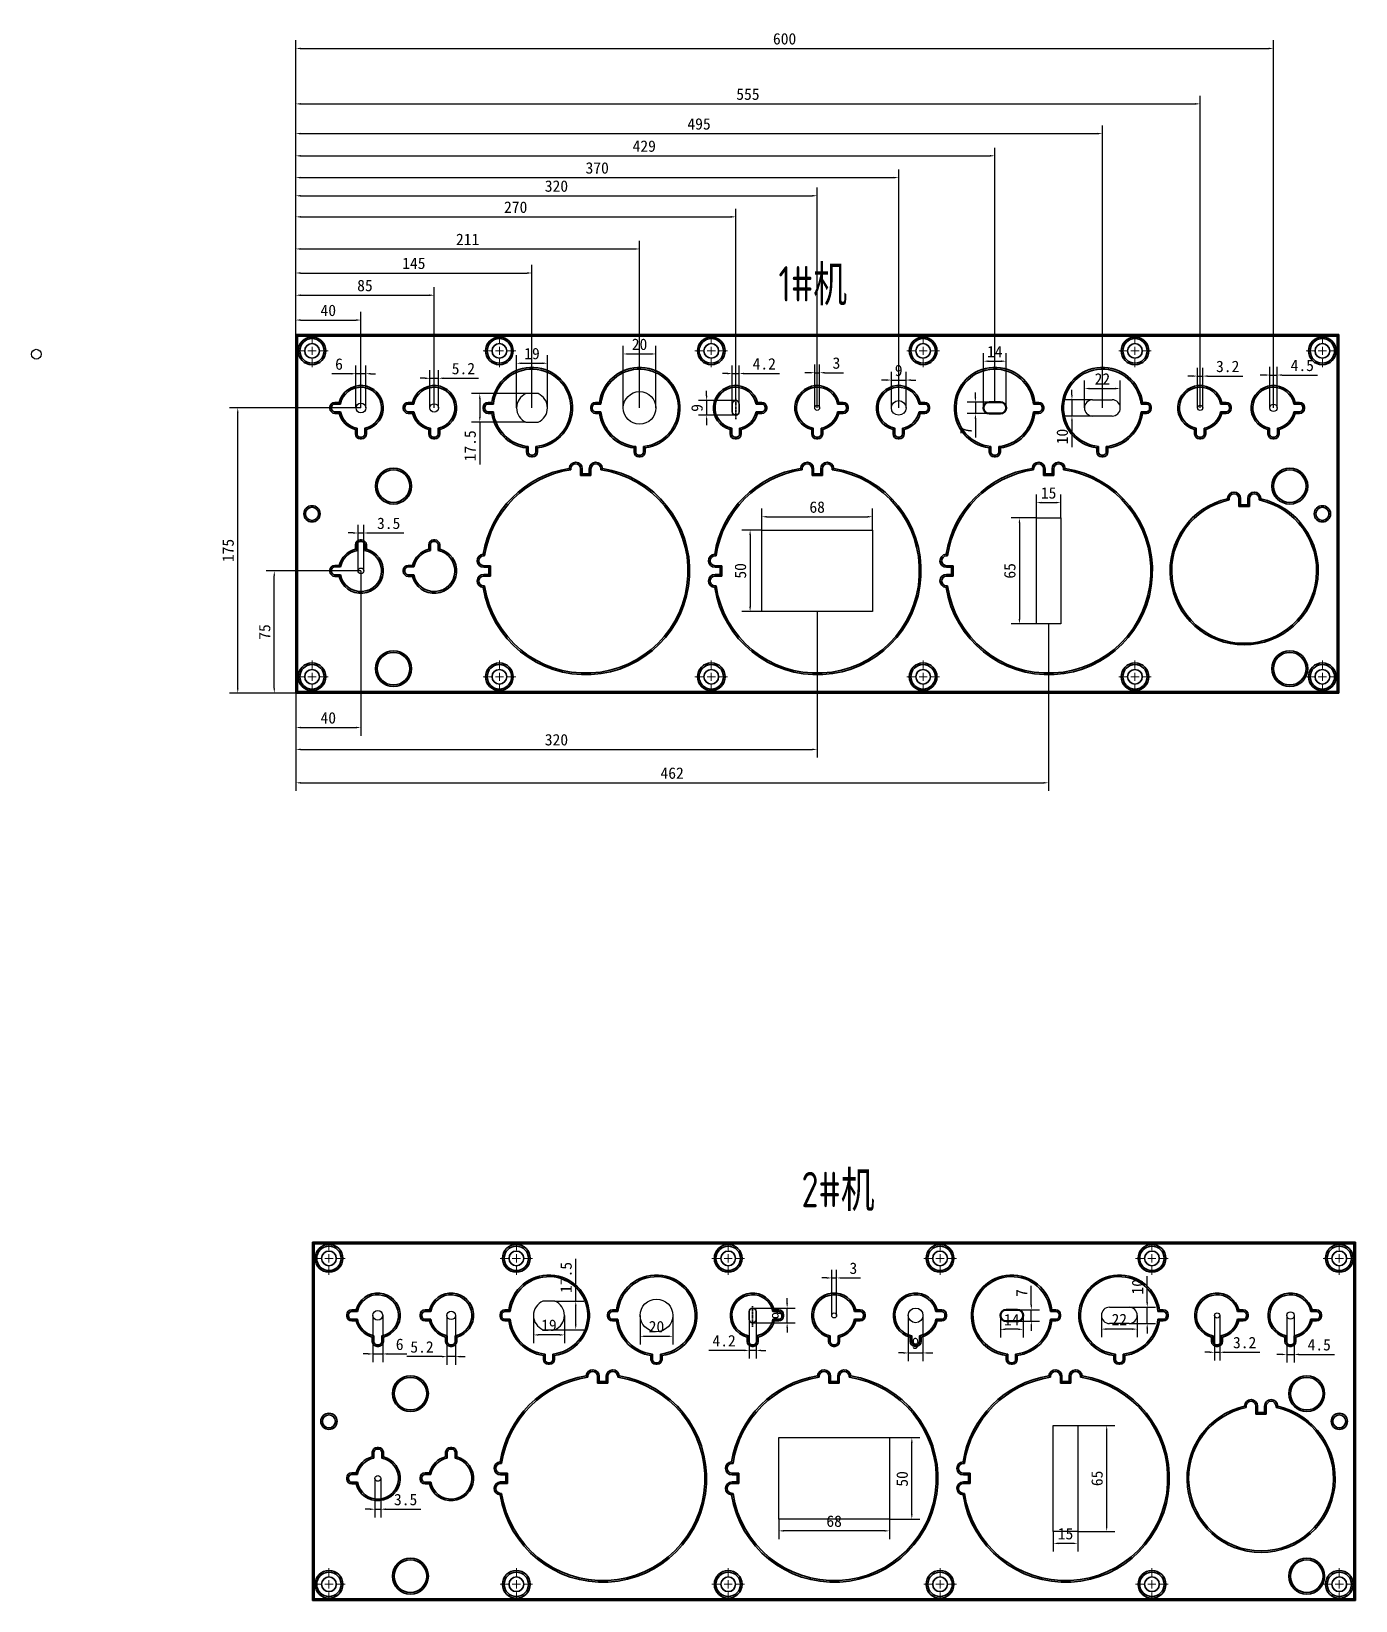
# Model space of a CAD drawing. Header units: inches. Extents: x 14216 to 120088, y -29410 to 23559.
# Drawn here: x 21139 to 21952, y -29410 to -28447 of the extents above; entities that cross this region are included whole.
import ezdxf

# ---------------------------------------------------------------- set-up
doc = ezdxf.new("R2010")
doc.units = ezdxf.units.IN
doc.header["$LTSCALE"] = 0.3
doc.header["$MEASUREMENT"] = 0
doc.linetypes.add('CENTER', pattern=[2, 1.25, -0.25, 0.25, -0.25])
for name, color, linetype, lineweight in [('2细线层', 4, 'Continuous', 35), ('3中心线层', 1, 'CENTER', 35), ('可见 (ISO)', 7, 'Continuous', 50), ('细实线、标注线', 7, 'Continuous', 9)]:
    doc.layers.add(name, color=color, linetype=linetype, lineweight=lineweight)
doc.layers.add('7', color=4, linetype='Continuous')
doc.styles.get("Standard").update_dxf_attribs({"font": 'SimSun.ttf'})
doc.styles.add('文字说明', font='', dxfattribs={"width": 0.7})
doc.styles.get('文字说明').set_extended_font_data('FangSong_GB2312')
doc.dimstyles.new('ISO-25$0', dxfattribs={"dimscale": 5, "dimtxt": 2.5, "dimasz": 1.5, "dimexe": 1.25, "dimexo": 0, "dimtad": 1, "dimdsep": 46, "dimtxsty": 'Standard', "dimcen": 2.5, "dimadec": 0, "dimazin": 0, "dimtfac": 1, "dimtmove": 0, "dimatfit": 3, "dimfxl": 1, "dimarcsym": 0})

msp = doc.modelspace()

# ---------------------------------------------------------------- texts
at = {"layer": '细实线、标注线', "color": 6, "char_height": 21.74252, "attachment_point": 9, "style": '文字说明'}
for s, insert in [('{\\fISOCPEUR|b0|i0|c0|p34;1#\\fSimSun|b0|i0|c134|p2;机}', (21639.508, -28614.878)), ('{\\fISOCPEUR|b0|i0|c0|p34;2#\\fSimSun|b0|i0|c134|p2;机}', (21656.397, -29170.643))]:
    msp.add_mtext(s, dxfattribs=dict(at, insert=insert))

# ---------------------------------------------------------------- blocks, each defined once
blk = doc.blocks.new('SW_CENTERMARKSYMBOL_54')
at = {"color": 0, "linetype": 'Continuous', "lineweight": 18}
for p, q in [((0, 5), (0, 10)), ((-5, 0), (-10, 0)), ((0, 0), (-2.5, 0)), ((0, 0), (0, 2.5)), ((0, 0), (0, -2.5)), ((0, 0), (2.5, 0)), ((5, 0), (10, 0)), ((0, -5), (0, -10))]:
    blk.add_line(p, q, dxfattribs=at)
blk = doc.blocks.new('SW_CENTERMARKSYMBOL_55')
at = {"color": 0, "linetype": 'Continuous', "lineweight": 18}
for p, q in [((0, 5), (0, 10)), ((-5, 0), (-10, 0)), ((0, 0), (-2.5, 0)), ((0, 0), (0, 2.5)), ((0, 0), (0, -2.5)), ((0, 0), (2.5, 0)), ((5, 0), (10, 0)), ((0, -5), (0, -10))]:
    blk.add_line(p, q, dxfattribs=at)
blk = doc.blocks.new('SW_CENTERMARKSYMBOL_56')
at = {"color": 0, "linetype": 'Continuous', "lineweight": 18}
for p, q in [((0, 5), (0, 10)), ((-5, 0), (-10, 0)), ((0, 0), (-2.5, 0)), ((0, 0), (0, 2.5)), ((0, 0), (0, -2.5)), ((0, 0), (2.5, 0)), ((5, 0), (10, 0)), ((0, -5), (0, -10))]:
    blk.add_line(p, q, dxfattribs=at)
blk = doc.blocks.new('SW_CENTERMARKSYMBOL_57')
at = {"color": 0, "linetype": 'Continuous', "lineweight": 18}
for p, q in [((0, 5), (0, 10)), ((-5, 0), (-10, 0)), ((0, 0), (-2.5, 0)), ((0, 0), (0, 2.5)), ((0, 0), (0, -2.5)), ((0, 0), (2.5, 0)), ((5, 0), (10, 0)), ((0, -5), (0, -10))]:
    blk.add_line(p, q, dxfattribs=at)
blk = doc.blocks.new('SW_CENTERMARKSYMBOL_58')
at = {"color": 0, "linetype": 'Continuous', "lineweight": 18}
for p, q in [((0, 5), (0, 10)), ((-5, 0), (-10, 0)), ((0, 0), (-2.5, 0)), ((0, 0), (0, 2.5)), ((0, 0), (0, -2.5)), ((0, 0), (2.5, 0)), ((5, 0), (10, 0)), ((0, -5), (0, -10))]:
    blk.add_line(p, q, dxfattribs=at)
blk = doc.blocks.new('SW_CENTERMARKSYMBOL_59')
at = {"color": 0, "linetype": 'Continuous', "lineweight": 18}
for p, q in [((0, 5), (0, 10)), ((-5, 0), (-10, 0)), ((0, 0), (-2.5, 0)), ((0, 0), (0, 2.5)), ((0, 0), (0, -2.5)), ((0, 0), (2.5, 0)), ((5, 0), (10, 0)), ((0, -5), (0, -10))]:
    blk.add_line(p, q, dxfattribs=at)
blk = doc.blocks.new('SW_CENTERMARKSYMBOL_60')
at = {"color": 0, "linetype": 'Continuous', "lineweight": 18}
for p, q in [((0, 5), (0, 10)), ((-5, 0), (-10, 0)), ((0, 0), (-2.5, 0)), ((0, 0), (0, 2.5)), ((0, 0), (0, -2.5)), ((0, 0), (2.5, 0)), ((5, 0), (10, 0)), ((0, -5), (0, -10))]:
    blk.add_line(p, q, dxfattribs=at)
blk = doc.blocks.new('SW_CENTERMARKSYMBOL_61')
at = {"color": 0, "linetype": 'Continuous', "lineweight": 18}
for p, q in [((0, 5), (0, 10)), ((-5, 0), (-10, 0)), ((0, 0), (-2.5, 0)), ((0, 0), (0, 2.5)), ((0, 0), (0, -2.5)), ((0, 0), (2.5, 0)), ((5, 0), (10, 0)), ((0, -5), (0, -10))]:
    blk.add_line(p, q, dxfattribs=at)
blk = doc.blocks.new('SW_CENTERMARKSYMBOL_62')
at = {"color": 0, "linetype": 'Continuous', "lineweight": 18}
for p, q in [((0, 5), (0, 10)), ((-5, 0), (-10, 0)), ((0, 0), (-2.5, 0)), ((0, 0), (0, 2.5)), ((0, 0), (0, -2.5)), ((0, 0), (2.5, 0)), ((5, 0), (10, 0)), ((0, -5), (0, -10))]:
    blk.add_line(p, q, dxfattribs=at)
blk = doc.blocks.new('SW_CENTERMARKSYMBOL_63')
at = {"color": 0, "linetype": 'Continuous', "lineweight": 18}
for p, q in [((0, 5), (0, 10)), ((-5, 0), (-10, 0)), ((0, 0), (-2.5, 0)), ((0, 0), (0, 2.5)), ((0, 0), (0, -2.5)), ((0, 0), (2.5, 0)), ((5, 0), (10, 0)), ((0, -5), (0, -10))]:
    blk.add_line(p, q, dxfattribs=at)
blk = doc.blocks.new('SW_CENTERMARKSYMBOL_64')
at = {"color": 0, "linetype": 'Continuous', "lineweight": 18}
for p, q in [((0, 5), (0, 10)), ((-5, 0), (-10, 0)), ((0, 0), (-2.5, 0)), ((0, 0), (0, 2.5)), ((0, 0), (0, -2.5)), ((0, 0), (2.5, 0)), ((5, 0), (10, 0)), ((0, -5), (0, -10))]:
    blk.add_line(p, q, dxfattribs=at)
blk = doc.blocks.new('SW_CENTERMARKSYMBOL_65')
at = {"color": 0, "linetype": 'Continuous', "lineweight": 18}
for p, q in [((0, 5), (0, 10)), ((-5, 0), (-10, 0)), ((0, 0), (-2.5, 0)), ((0, 0), (0, 2.5)), ((0, 0), (0, -2.5)), ((0, 0), (2.5, 0)), ((5, 0), (10, 0)), ((0, -5), (0, -10))]:
    blk.add_line(p, q, dxfattribs=at)
blk = doc.blocks.new('*D1545')
at = {"color": 6, "linetype": 'Continuous', "lineweight": -2, "transparency": 16777216}
for p, q in [((21339.43, -28777.77), (21339.43, -28749.52)), ((21342.93, -28777.77), (21342.93, -28749.52)), ((21336.43, -28754.52), (21333.43, -28754.52)), ((21339.43, -28754.52), (21342.93, -28754.52)), ((21345.93, -28754.52), (21367.54, -28754.52))]:
    blk.add_line(p, q, dxfattribs=at)
at = {"color": 6, "transparency": 16777216}
for points in [[(21336.43, -28754.02), (21336.43, -28755.02), (21339.43, -28754.52)], [(21345.93, -28754.02), (21345.93, -28755.02), (21342.93, -28754.52)]]:
    blk.add_solid(points, dxfattribs=at)
at = {"layer": 'DEFPOINTS', "color": 0, "transparency": 16777216}
for p in [(21342.93, -28754.52), (21339.43, -28777.77), (21342.93, -28777.77)]:
    blk.add_point(p, dxfattribs=at)
at = {"color": 6, "transparency": 16777216, "insert": (21358.23, -28748.62), "char_height": 7, "attachment_point": 5}
blk.add_mtext('3.5', dxfattribs=at)
blk = doc.blocks.new('*D1546')
at = {"color": 6, "linetype": 'Continuous', "lineweight": -2, "transparency": 16777216}
for p, q in [((21436.68, -28677.77), (21436.68, -28645.37)), ((21455.68, -28677.77), (21455.68, -28645.37)), ((21439.68, -28650.37), (21452.68, -28650.37))]:
    blk.add_line(p, q, dxfattribs=at)
at = {"color": 6, "transparency": 16777216}
for points in [[(21439.68, -28649.87), (21439.68, -28650.87), (21436.68, -28650.37)], [(21452.68, -28649.87), (21452.68, -28650.87), (21455.68, -28650.37)]]:
    blk.add_solid(points, dxfattribs=at)
at = {"layer": 'DEFPOINTS', "color": 0, "transparency": 16777216}
for p in [(21455.68, -28650.37), (21436.68, -28677.77), (21455.68, -28677.77)]:
    blk.add_point(p, dxfattribs=at)
at = {"color": 6, "transparency": 16777216, "insert": (21446.18, -28644.47), "char_height": 7, "attachment_point": 5}
blk.add_mtext('19', dxfattribs=at)
blk = doc.blocks.new('*D1547')
at = {"color": 6, "linetype": 'Continuous', "lineweight": -2, "transparency": 16777216}
for p, q in [((21442.48, -28669.02), (21409.15, -28669.02)), ((21414.15, -28672.02), (21414.15, -28683.52)), ((21442.48, -28686.52), (21409.15, -28686.52)), ((21414.15, -28686.52), (21414.15, -28712.58))]:
    blk.add_line(p, q, dxfattribs=at)
at = {"color": 6, "transparency": 16777216}
for points in [[(21413.65, -28672.02), (21414.65, -28672.02), (21414.15, -28669.02)], [(21413.65, -28683.52), (21414.65, -28683.52), (21414.15, -28686.52)]]:
    blk.add_solid(points, dxfattribs=at)
at = {"layer": 'DEFPOINTS', "color": 0, "transparency": 16777216}
for p in [(21442.48, -28669.02), (21414.15, -28686.52), (21442.48, -28686.52)]:
    blk.add_point(p, dxfattribs=at)
at = {"color": 6, "transparency": 16777216, "insert": (21408.25, -28701.05), "char_height": 7, "attachment_point": 5, "rotation": 90}
blk.add_mtext('17.5', dxfattribs=at)
blk = doc.blocks.new('*D1548')
at = {"color": 6, "linetype": 'Continuous', "lineweight": -2, "transparency": 16777216}
for p, q in [((21383.58, -28677.77), (21383.58, -28654.58)), ((21388.78, -28677.77), (21388.78, -28654.58)), ((21380.58, -28659.58), (21377.58, -28659.58)), ((21383.58, -28659.58), (21388.78, -28659.58)), ((21391.78, -28659.58), (21413.39, -28659.58))]:
    blk.add_line(p, q, dxfattribs=at)
at = {"color": 6, "transparency": 16777216}
for points in [[(21380.58, -28659.08), (21380.58, -28660.08), (21383.58, -28659.58)], [(21391.78, -28659.08), (21391.78, -28660.08), (21388.78, -28659.58)]]:
    blk.add_solid(points, dxfattribs=at)
at = {"layer": 'DEFPOINTS', "color": 0, "transparency": 16777216}
for p in [(21388.78, -28659.58), (21383.58, -28677.77), (21388.78, -28677.77)]:
    blk.add_point(p, dxfattribs=at)
at = {"color": 6, "transparency": 16777216, "insert": (21404.08, -28653.68), "char_height": 7, "attachment_point": 5}
blk.add_mtext('5.2', dxfattribs=at)
blk = doc.blocks.new('*D1549')
at = {"color": 6, "linetype": 'Continuous', "lineweight": -2, "transparency": 16777216}
for p, q in [((21338.18, -28677.77), (21338.18, -28651.79)), ((21344.18, -28677.77), (21344.18, -28651.79)), ((21335.18, -28656.79), (21323.35, -28656.79)), ((21344.18, -28656.79), (21338.18, -28656.79)), ((21347.18, -28656.79), (21350.18, -28656.79))]:
    blk.add_line(p, q, dxfattribs=at)
at = {"color": 6, "transparency": 16777216}
for points in [[(21335.18, -28656.29), (21335.18, -28657.29), (21338.18, -28656.79)], [(21347.18, -28656.29), (21347.18, -28657.29), (21344.18, -28656.79)]]:
    blk.add_solid(points, dxfattribs=at)
at = {"layer": 'DEFPOINTS', "color": 0, "transparency": 16777216}
for p in [(21338.18, -28656.79), (21338.18, -28677.77), (21344.18, -28677.77)]:
    blk.add_point(p, dxfattribs=at)
at = {"color": 6, "transparency": 16777216, "insert": (21327.77, -28650.89), "char_height": 7, "attachment_point": 5}
blk.add_mtext('6', dxfattribs=at)
blk = doc.blocks.new('*D1550')
at = {"color": 6, "linetype": 'Continuous', "lineweight": -2, "transparency": 16777216}
for p, q in [((21502.18, -28677.77), (21502.18, -28639.68)), ((21505.18, -28644.68), (21519.18, -28644.68)), ((21522.18, -28677.77), (21522.18, -28639.68))]:
    blk.add_line(p, q, dxfattribs=at)
at = {"color": 6, "transparency": 16777216}
for points in [[(21505.18, -28644.18), (21505.18, -28645.18), (21502.18, -28644.68)], [(21519.18, -28644.18), (21519.18, -28645.18), (21522.18, -28644.68)]]:
    blk.add_solid(points, dxfattribs=at)
at = {"layer": 'DEFPOINTS', "color": 0, "transparency": 16777216}
for p in [(21522.18, -28644.68), (21502.18, -28677.77), (21522.18, -28677.77)]:
    blk.add_point(p, dxfattribs=at)
at = {"color": 6, "transparency": 16777216, "insert": (21512.18, -28638.78), "char_height": 7, "attachment_point": 5}
blk.add_mtext('20', dxfattribs=at)
blk = doc.blocks.new('*D1551')
at = {"color": 6, "linetype": 'Continuous', "lineweight": -2, "transparency": 16777216}
for p, q in [((21569.08, -28675.38), (21569.08, -28651.68)), ((21573.28, -28675.38), (21573.28, -28651.68)), ((21566.08, -28656.68), (21563.08, -28656.68)), ((21569.08, -28656.68), (21573.28, -28656.68)), ((21576.28, -28656.68), (21598.12, -28656.68))]:
    blk.add_line(p, q, dxfattribs=at)
at = {"color": 6, "transparency": 16777216}
for points in [[(21566.08, -28656.18), (21566.08, -28657.18), (21569.08, -28656.68)], [(21576.28, -28656.18), (21576.28, -28657.18), (21573.28, -28656.68)]]:
    blk.add_solid(points, dxfattribs=at)
at = {"layer": 'DEFPOINTS', "color": 0, "transparency": 16777216}
for p in [(21573.28, -28656.68), (21569.08, -28675.38), (21573.28, -28675.38)]:
    blk.add_point(p, dxfattribs=at)
at = {"color": 6, "transparency": 16777216, "insert": (21588.7, -28650.78), "char_height": 7, "attachment_point": 5}
blk.add_mtext('4.2', dxfattribs=at)
blk = doc.blocks.new('*D1552')
at = {"color": 6, "linetype": 'Continuous', "lineweight": -2, "transparency": 16777216}
for p, q in [((21571.18, -28673.28), (21548.35, -28673.28)), ((21553.35, -28670.28), (21553.35, -28667.28)), ((21553.35, -28673.28), (21553.35, -28682.28)), ((21571.18, -28682.28), (21548.35, -28682.28)), ((21553.35, -28685.28), (21553.35, -28688.28))]:
    blk.add_line(p, q, dxfattribs=at)
at = {"color": 6, "transparency": 16777216}
for points in [[(21552.85, -28670.28), (21553.85, -28670.28), (21553.35, -28673.28)], [(21552.85, -28685.28), (21553.85, -28685.28), (21553.35, -28682.28)]]:
    blk.add_solid(points, dxfattribs=at)
at = {"layer": 'DEFPOINTS', "color": 0, "transparency": 16777216}
for p in [(21571.18, -28673.28), (21553.35, -28682.28), (21571.18, -28682.28)]:
    blk.add_point(p, dxfattribs=at)
at = {"color": 6, "transparency": 16777216, "insert": (21547.45, -28677.78), "char_height": 7, "attachment_point": 5, "rotation": 90}
blk.add_mtext('9', dxfattribs=at)
blk = doc.blocks.new('*D1553')
at = {"color": 6, "linetype": 'Continuous', "lineweight": -2, "transparency": 16777216}
for p, q in [((21619.68, -28677.77), (21619.68, -28651.18)), ((21622.68, -28677.77), (21622.68, -28651.18)), ((21616.68, -28656.18), (21613.68, -28656.18)), ((21619.68, -28656.18), (21622.68, -28656.18)), ((21625.68, -28656.18), (21637.28, -28656.18))]:
    blk.add_line(p, q, dxfattribs=at)
at = {"color": 6, "transparency": 16777216}
for points in [[(21616.68, -28655.68), (21616.68, -28656.68), (21619.68, -28656.18)], [(21625.68, -28655.68), (21625.68, -28656.68), (21622.68, -28656.18)]]:
    blk.add_solid(points, dxfattribs=at)
at = {"layer": 'DEFPOINTS', "color": 0, "transparency": 16777216}
for p in [(21622.68, -28656.18), (21619.68, -28677.77), (21622.68, -28677.77)]:
    blk.add_point(p, dxfattribs=at)
at = {"color": 6, "transparency": 16777216, "insert": (21632.98, -28650.28), "char_height": 7, "attachment_point": 5}
blk.add_mtext('3', dxfattribs=at)
blk = doc.blocks.new('*D1554')
at = {"color": 6, "linetype": 'Continuous', "lineweight": -2, "transparency": 16777216}
for p, q in [((21666.68, -28677.77), (21666.68, -28655.69)), ((21675.68, -28677.77), (21675.68, -28655.69)), ((21663.68, -28660.69), (21660.68, -28660.69)), ((21666.68, -28660.69), (21675.68, -28660.69)), ((21678.68, -28660.69), (21681.68, -28660.69))]:
    blk.add_line(p, q, dxfattribs=at)
at = {"color": 6, "transparency": 16777216}
for points in [[(21663.68, -28660.19), (21663.68, -28661.19), (21666.68, -28660.69)], [(21678.68, -28660.19), (21678.68, -28661.19), (21675.68, -28660.69)]]:
    blk.add_solid(points, dxfattribs=at)
at = {"layer": 'DEFPOINTS', "color": 0, "transparency": 16777216}
for p in [(21675.68, -28660.69), (21666.68, -28677.77), (21675.68, -28677.77)]:
    blk.add_point(p, dxfattribs=at)
at = {"color": 6, "transparency": 16777216, "insert": (21671.18, -28654.79), "char_height": 7, "attachment_point": 5}
blk.add_mtext('9', dxfattribs=at)
blk = doc.blocks.new('*D1555')
at = {"color": 6, "linetype": 'Continuous', "lineweight": -2, "transparency": 16777216}
for p, q in [((21723.18, -28677.77), (21723.18, -28644.1)), ((21737.18, -28677.77), (21737.18, -28644.1)), ((21726.18, -28649.1), (21734.18, -28649.1))]:
    blk.add_line(p, q, dxfattribs=at)
at = {"color": 6, "transparency": 16777216}
for points in [[(21726.18, -28648.6), (21726.18, -28649.6), (21723.18, -28649.1)], [(21734.18, -28648.6), (21734.18, -28649.6), (21737.18, -28649.1)]]:
    blk.add_solid(points, dxfattribs=at)
at = {"layer": 'DEFPOINTS', "color": 0, "transparency": 16777216}
for p in [(21737.18, -28649.1), (21723.18, -28677.77), (21737.18, -28677.77)]:
    blk.add_point(p, dxfattribs=at)
at = {"color": 6, "transparency": 16777216, "insert": (21730.18, -28643.2), "char_height": 7, "attachment_point": 5}
blk.add_mtext('14', dxfattribs=at)
blk = doc.blocks.new('*D1556')
at = {"color": 6, "linetype": 'Continuous', "lineweight": -2, "transparency": 16777216}
for p, q in [((21727.28, -28674.27), (21713.28, -28674.27)), ((21718.28, -28671.27), (21718.28, -28668.27)), ((21718.28, -28674.27), (21718.28, -28681.27)), ((21726.68, -28681.27), (21713.28, -28681.27)), ((21718.28, -28684.27), (21718.28, -28695.86))]:
    blk.add_line(p, q, dxfattribs=at)
at = {"color": 6, "transparency": 16777216}
for points in [[(21717.78, -28671.27), (21718.78, -28671.27), (21718.28, -28674.27)], [(21717.78, -28684.27), (21718.78, -28684.27), (21718.28, -28681.27)]]:
    blk.add_solid(points, dxfattribs=at)
at = {"layer": 'DEFPOINTS', "color": 0, "transparency": 16777216}
for p in [(21727.28, -28674.27), (21718.28, -28681.27), (21726.68, -28681.27)]:
    blk.add_point(p, dxfattribs=at)
at = {"color": 6, "transparency": 16777216, "insert": (21712.38, -28691.57), "char_height": 7, "attachment_point": 5, "rotation": 90}
blk.add_mtext('7', dxfattribs=at)
blk = doc.blocks.new('*D1557')
at = {"color": 6, "linetype": 'Continuous', "lineweight": -2, "transparency": 16777216}
for p, q in [((21785.18, -28677.77), (21785.18, -28660.88)), ((21807.18, -28677.77), (21807.18, -28660.88)), ((21788.18, -28665.88), (21804.18, -28665.88))]:
    blk.add_line(p, q, dxfattribs=at)
at = {"color": 6, "transparency": 16777216}
for points in [[(21788.18, -28665.38), (21788.18, -28666.38), (21785.18, -28665.88)], [(21804.18, -28665.38), (21804.18, -28666.38), (21807.18, -28665.88)]]:
    blk.add_solid(points, dxfattribs=at)
at = {"layer": 'DEFPOINTS', "color": 0, "transparency": 16777216}
for p in [(21807.18, -28665.88), (21785.18, -28677.77), (21807.18, -28677.77)]:
    blk.add_point(p, dxfattribs=at)
at = {"color": 6, "transparency": 16777216, "insert": (21796.18, -28659.98), "char_height": 7, "attachment_point": 5}
blk.add_mtext('22', dxfattribs=at)
blk = doc.blocks.new('*D1558')
at = {"color": 6, "linetype": 'Continuous', "lineweight": -2, "transparency": 16777216}
for p, q in [((21790.18, -28672.77), (21772.51, -28672.77)), ((21777.51, -28669.77), (21777.51, -28666.77)), ((21777.51, -28672.77), (21777.51, -28682.77)), ((21790.18, -28682.77), (21772.51, -28682.77)), ((21777.51, -28685.77), (21777.51, -28701.94))]:
    blk.add_line(p, q, dxfattribs=at)
at = {"color": 6, "transparency": 16777216}
for points in [[(21777.01, -28669.77), (21778.01, -28669.77), (21777.51, -28672.77)], [(21777.01, -28685.77), (21778.01, -28685.77), (21777.51, -28682.77)]]:
    blk.add_solid(points, dxfattribs=at)
at = {"layer": 'DEFPOINTS', "color": 0, "transparency": 16777216}
for p in [(21790.18, -28672.77), (21777.51, -28682.77), (21790.18, -28682.77)]:
    blk.add_point(p, dxfattribs=at)
at = {"color": 6, "transparency": 16777216, "insert": (21771.61, -28695.35), "char_height": 7, "attachment_point": 5, "rotation": 90}
blk.add_mtext('10', dxfattribs=at)
blk = doc.blocks.new('*D1559')
at = {"color": 6, "linetype": 'Continuous', "lineweight": -2, "transparency": 16777216}
for p, q in [((21854.58, -28677.77), (21854.58, -28653.24)), ((21857.78, -28677.77), (21857.78, -28653.24)), ((21851.58, -28658.24), (21848.58, -28658.24)), ((21854.58, -28658.24), (21857.78, -28658.24)), ((21860.78, -28658.24), (21882.39, -28658.24))]:
    blk.add_line(p, q, dxfattribs=at)
at = {"color": 6, "transparency": 16777216}
for points in [[(21851.58, -28657.74), (21851.58, -28658.74), (21854.58, -28658.24)], [(21860.78, -28657.74), (21860.78, -28658.74), (21857.78, -28658.24)]]:
    blk.add_solid(points, dxfattribs=at)
at = {"layer": 'DEFPOINTS', "color": 0, "transparency": 16777216}
for p in [(21857.78, -28658.24), (21854.58, -28677.77), (21857.78, -28677.77)]:
    blk.add_point(p, dxfattribs=at)
at = {"color": 6, "transparency": 16777216, "insert": (21873.08, -28652.34), "char_height": 7, "attachment_point": 5}
blk.add_mtext('3.2', dxfattribs=at)
blk = doc.blocks.new('*D1560')
at = {"color": 6, "linetype": 'Continuous', "lineweight": -2, "transparency": 16777216}
for p, q in [((21898.93, -28677.77), (21898.93, -28652.61)), ((21903.43, -28677.77), (21903.43, -28652.61)), ((21895.93, -28657.61), (21892.93, -28657.61)), ((21898.93, -28657.61), (21903.43, -28657.61)), ((21906.43, -28657.61), (21928.27, -28657.61))]:
    blk.add_line(p, q, dxfattribs=at)
at = {"color": 6, "transparency": 16777216}
for points in [[(21895.93, -28657.11), (21895.93, -28658.11), (21898.93, -28657.61)], [(21906.43, -28657.11), (21906.43, -28658.11), (21903.43, -28657.61)]]:
    blk.add_solid(points, dxfattribs=at)
at = {"layer": 'DEFPOINTS', "color": 0, "transparency": 16777216}
for p in [(21903.43, -28657.61), (21898.93, -28677.77), (21903.43, -28677.77)]:
    blk.add_point(p, dxfattribs=at)
at = {"color": 6, "transparency": 16777216, "insert": (21918.85, -28651.71), "char_height": 7, "attachment_point": 5}
blk.add_mtext('4.5', dxfattribs=at)
blk = doc.blocks.new('*D1561')
at = {"color": 6, "linetype": 'Continuous', "lineweight": -2, "transparency": 16777216}
for p, q in [((21587.18, -28752.77), (21587.18, -28739.56)), ((21655.18, -28752.77), (21655.18, -28739.56)), ((21590.18, -28744.56), (21652.18, -28744.56))]:
    blk.add_line(p, q, dxfattribs=at)
at = {"color": 6, "transparency": 16777216}
for points in [[(21590.18, -28744.06), (21590.18, -28745.06), (21587.18, -28744.56)], [(21652.18, -28744.06), (21652.18, -28745.06), (21655.18, -28744.56)]]:
    blk.add_solid(points, dxfattribs=at)
at = {"layer": 'DEFPOINTS', "color": 0, "transparency": 16777216}
for p in [(21655.18, -28744.56), (21587.18, -28752.77), (21655.18, -28752.77)]:
    blk.add_point(p, dxfattribs=at)
at = {"color": 6, "transparency": 16777216, "insert": (21621.18, -28738.66), "char_height": 7, "attachment_point": 5}
blk.add_mtext('68', dxfattribs=at)
blk = doc.blocks.new('*D1562')
at = {"color": 6, "linetype": 'Continuous', "lineweight": -2, "transparency": 16777216}
for p, q in [((21587.18, -28752.77), (21575.02, -28752.77)), ((21580.02, -28755.77), (21580.02, -28799.77)), ((21587.18, -28802.77), (21575.02, -28802.77))]:
    blk.add_line(p, q, dxfattribs=at)
at = {"color": 6, "transparency": 16777216}
for points in [[(21579.52, -28755.77), (21580.52, -28755.77), (21580.02, -28752.77)], [(21579.52, -28799.77), (21580.52, -28799.77), (21580.02, -28802.77)]]:
    blk.add_solid(points, dxfattribs=at)
at = {"layer": 'DEFPOINTS', "color": 0, "transparency": 16777216}
for p in [(21587.18, -28752.77), (21580.02, -28802.77), (21587.18, -28802.77)]:
    blk.add_point(p, dxfattribs=at)
at = {"color": 6, "transparency": 16777216, "insert": (21574.12, -28777.77), "char_height": 7, "attachment_point": 5, "rotation": 90}
blk.add_mtext('50', dxfattribs=at)
blk = doc.blocks.new('*D1563')
at = {"color": 6, "linetype": 'Continuous', "lineweight": -2, "transparency": 16777216}
for p, q in [((21755.68, -28745.27), (21755.68, -28730.87)), ((21770.68, -28745.27), (21770.68, -28730.87)), ((21758.68, -28735.87), (21767.68, -28735.87))]:
    blk.add_line(p, q, dxfattribs=at)
at = {"color": 6, "transparency": 16777216}
for points in [[(21758.68, -28735.37), (21758.68, -28736.37), (21755.68, -28735.87)], [(21767.68, -28735.37), (21767.68, -28736.37), (21770.68, -28735.87)]]:
    blk.add_solid(points, dxfattribs=at)
at = {"layer": 'DEFPOINTS', "color": 0, "transparency": 16777216}
for p in [(21770.68, -28735.87), (21755.68, -28745.27), (21770.68, -28745.27)]:
    blk.add_point(p, dxfattribs=at)
at = {"color": 6, "transparency": 16777216, "insert": (21763.18, -28729.97), "char_height": 7, "attachment_point": 5}
blk.add_mtext('15', dxfattribs=at)
blk = doc.blocks.new('*D1564')
at = {"color": 6, "linetype": 'Continuous', "lineweight": -2, "transparency": 16777216}
for p, q in [((21755.68, -28745.27), (21740.29, -28745.27)), ((21745.29, -28748.27), (21745.29, -28807.27)), ((21755.68, -28810.27), (21740.29, -28810.27))]:
    blk.add_line(p, q, dxfattribs=at)
at = {"color": 6, "transparency": 16777216}
for points in [[(21744.79, -28748.27), (21745.79, -28748.27), (21745.29, -28745.27)], [(21744.79, -28807.27), (21745.79, -28807.27), (21745.29, -28810.27)]]:
    blk.add_solid(points, dxfattribs=at)
at = {"layer": 'DEFPOINTS', "color": 0, "transparency": 16777216}
for p in [(21755.68, -28745.27), (21745.29, -28810.27), (21755.68, -28810.27)]:
    blk.add_point(p, dxfattribs=at)
at = {"color": 6, "transparency": 16777216, "insert": (21739.39, -28777.77), "char_height": 7, "attachment_point": 5, "rotation": 90}
blk.add_mtext('65', dxfattribs=at)
blk = doc.blocks.new('*D1565')
at = {"color": 6, "linetype": 'Continuous', "lineweight": -2, "transparency": 16777216}
for p, q in [((21349.82, -29334.63), (21349.82, -29358.55)), ((21353.32, -29334.63), (21353.32, -29358.55)), ((21346.82, -29353.55), (21343.82, -29353.55)), ((21349.82, -29353.55), (21353.32, -29353.55)), ((21356.32, -29353.55), (21377.93, -29353.55))]:
    blk.add_line(p, q, dxfattribs=at)
at = {"color": 6, "transparency": 16777216}
for points in [[(21346.82, -29353.05), (21346.82, -29354.05), (21349.82, -29353.55)], [(21356.32, -29353.05), (21356.32, -29354.05), (21353.32, -29353.55)]]:
    blk.add_solid(points, dxfattribs=at)
at = {"layer": 'DEFPOINTS', "color": 0, "transparency": 16777216}
for p in [(21349.82, -29334.63), (21353.32, -29334.63), (21353.32, -29353.55)]:
    blk.add_point(p, dxfattribs=at)
at = {"color": 6, "transparency": 16777216, "insert": (21368.63, -29347.65), "char_height": 7, "attachment_point": 5}
blk.add_mtext('3.5', dxfattribs=at)
blk = doc.blocks.new('*D1566')
at = {"color": 6, "linetype": 'Continuous', "lineweight": -2, "transparency": 16777216}
for p, q in [((21766.07, -29367.13), (21766.07, -29379.51)), ((21781.07, -29367.13), (21781.07, -29379.51)), ((21778.07, -29374.51), (21769.07, -29374.51))]:
    blk.add_line(p, q, dxfattribs=at)
at = {"color": 6, "transparency": 16777216}
for points in [[(21769.07, -29374.01), (21769.07, -29375.01), (21766.07, -29374.51)], [(21778.07, -29374.01), (21778.07, -29375.01), (21781.07, -29374.51)]]:
    blk.add_solid(points, dxfattribs=at)
at = {"layer": 'DEFPOINTS', "color": 0, "transparency": 16777216}
for p in [(21766.07, -29367.13), (21781.07, -29367.13), (21766.07, -29374.51)]:
    blk.add_point(p, dxfattribs=at)
at = {"color": 6, "transparency": 16777216, "insert": (21773.57, -29368.61), "char_height": 7, "attachment_point": 5}
blk.add_mtext('15', dxfattribs=at)
blk = doc.blocks.new('*D1567')
at = {"color": 6, "linetype": 'Continuous', "lineweight": -2, "transparency": 16777216}
for p, q in [((21781.07, -29302.13), (21803.82, -29302.13)), ((21798.82, -29364.13), (21798.82, -29305.13)), ((21781.07, -29367.13), (21803.82, -29367.13))]:
    blk.add_line(p, q, dxfattribs=at)
at = {"color": 6, "transparency": 16777216}
for points in [[(21798.32, -29305.13), (21799.32, -29305.13), (21798.82, -29302.13)], [(21798.32, -29364.13), (21799.32, -29364.13), (21798.82, -29367.13)]]:
    blk.add_solid(points, dxfattribs=at)
at = {"layer": 'DEFPOINTS', "color": 0, "transparency": 16777216}
for p in [(21781.07, -29302.13), (21798.82, -29302.13), (21781.07, -29367.13)]:
    blk.add_point(p, dxfattribs=at)
at = {"color": 6, "transparency": 16777216, "insert": (21792.92, -29334.63), "char_height": 7, "attachment_point": 5, "rotation": 90}
blk.add_mtext('65', dxfattribs=at)
blk = doc.blocks.new('*D1568')
at = {"color": 6, "linetype": 'Continuous', "lineweight": -2, "transparency": 16777216}
for p, q in [((21597.57, -29359.63), (21597.57, -29371.82)), ((21662.57, -29366.82), (21600.57, -29366.82)), ((21665.57, -29359.63), (21665.57, -29371.82))]:
    blk.add_line(p, q, dxfattribs=at)
at = {"color": 6, "transparency": 16777216}
for points in [[(21600.57, -29366.32), (21600.57, -29367.32), (21597.57, -29366.82)], [(21662.57, -29366.32), (21662.57, -29367.32), (21665.57, -29366.82)]]:
    blk.add_solid(points, dxfattribs=at)
at = {"layer": 'DEFPOINTS', "color": 0, "transparency": 16777216}
for p in [(21597.57, -29359.63), (21597.57, -29366.82), (21665.57, -29359.63)]:
    blk.add_point(p, dxfattribs=at)
at = {"color": 6, "transparency": 16777216, "insert": (21631.57, -29360.92), "char_height": 7, "attachment_point": 5}
blk.add_mtext('68', dxfattribs=at)
blk = doc.blocks.new('*D1569')
at = {"color": 6, "linetype": 'Continuous', "lineweight": -2, "transparency": 16777216}
for p, q in [((21665.57, -29309.63), (21684.25, -29309.63)), ((21679.25, -29356.63), (21679.25, -29312.63)), ((21665.57, -29359.63), (21684.25, -29359.63))]:
    blk.add_line(p, q, dxfattribs=at)
at = {"color": 6, "transparency": 16777216}
for points in [[(21678.75, -29312.63), (21679.75, -29312.63), (21679.25, -29309.63)], [(21678.75, -29356.63), (21679.75, -29356.63), (21679.25, -29359.63)]]:
    blk.add_solid(points, dxfattribs=at)
at = {"layer": 'DEFPOINTS', "color": 0, "transparency": 16777216}
for p in [(21665.57, -29309.63), (21679.25, -29309.63), (21665.57, -29359.63)]:
    blk.add_point(p, dxfattribs=at)
at = {"color": 6, "transparency": 16777216, "insert": (21673.35, -29334.95), "char_height": 7, "attachment_point": 5, "rotation": 90}
blk.add_mtext('50', dxfattribs=at)
blk = doc.blocks.new('*D1570')
at = {"color": 6, "linetype": 'Continuous', "lineweight": -2, "transparency": 16777216}
for p, q in [((21348.57, -29234.63), (21348.57, -29263.27)), ((21354.57, -29234.63), (21354.57, -29263.27)), ((21345.57, -29258.27), (21342.57, -29258.27)), ((21348.57, -29258.27), (21354.57, -29258.27)), ((21357.57, -29258.27), (21369.4, -29258.27))]:
    blk.add_line(p, q, dxfattribs=at)
at = {"color": 6, "transparency": 16777216}
for points in [[(21345.57, -29257.77), (21345.57, -29258.77), (21348.57, -29258.27)], [(21357.57, -29257.77), (21357.57, -29258.77), (21354.57, -29258.27)]]:
    blk.add_solid(points, dxfattribs=at)
at = {"layer": 'DEFPOINTS', "color": 0, "transparency": 16777216}
for p in [(21348.57, -29234.63), (21354.57, -29234.63), (21354.57, -29258.27)]:
    blk.add_point(p, dxfattribs=at)
at = {"color": 6, "transparency": 16777216, "insert": (21364.99, -29252.37), "char_height": 7, "attachment_point": 5}
blk.add_mtext('6', dxfattribs=at)
blk = doc.blocks.new('*D1571')
at = {"color": 6, "linetype": 'Continuous', "lineweight": -2, "transparency": 16777216}
for p, q in [((21393.97, -29234.63), (21393.97, -29264.91)), ((21399.17, -29234.63), (21399.17, -29264.91)), ((21390.97, -29259.91), (21369.37, -29259.91)), ((21399.17, -29259.91), (21393.97, -29259.91)), ((21402.17, -29259.91), (21405.17, -29259.91))]:
    blk.add_line(p, q, dxfattribs=at)
at = {"color": 6, "transparency": 16777216}
for points in [[(21390.97, -29259.41), (21390.97, -29260.41), (21393.97, -29259.91)], [(21402.17, -29259.41), (21402.17, -29260.41), (21399.17, -29259.91)]]:
    blk.add_solid(points, dxfattribs=at)
at = {"layer": 'DEFPOINTS', "color": 0, "transparency": 16777216}
for p in [(21393.97, -29234.63), (21399.17, -29234.63), (21393.97, -29259.91)]:
    blk.add_point(p, dxfattribs=at)
at = {"color": 6, "transparency": 16777216, "insert": (21378.67, -29254.01), "char_height": 7, "attachment_point": 5}
blk.add_mtext('5.2', dxfattribs=at)
blk = doc.blocks.new('*D1572')
at = {"color": 6, "linetype": 'Continuous', "lineweight": -2, "transparency": 16777216}
for p, q in [((21473.01, -29225.88), (21473.01, -29199.81)), ((21460.27, -29225.88), (21478.01, -29225.88)), ((21473.01, -29240.38), (21473.01, -29228.88)), ((21460.27, -29243.38), (21478.01, -29243.38))]:
    blk.add_line(p, q, dxfattribs=at)
at = {"color": 6, "transparency": 16777216}
for points in [[(21472.51, -29228.88), (21473.51, -29228.88), (21473.01, -29225.88)], [(21472.51, -29240.38), (21473.51, -29240.38), (21473.01, -29243.38)]]:
    blk.add_solid(points, dxfattribs=at)
at = {"layer": 'DEFPOINTS', "color": 0, "transparency": 16777216}
for p in [(21460.27, -29225.88), (21473.01, -29225.88), (21460.27, -29243.38)]:
    blk.add_point(p, dxfattribs=at)
at = {"color": 6, "transparency": 16777216, "insert": (21467.11, -29211.34), "char_height": 7, "attachment_point": 5, "rotation": 90}
blk.add_mtext('17.5', dxfattribs=at)
blk = doc.blocks.new('*D1573')
at = {"color": 6, "linetype": 'Continuous', "lineweight": -2, "transparency": 16777216}
for p, q in [((21447.07, -29234.63), (21447.07, -29251.59)), ((21466.07, -29234.63), (21466.07, -29251.59)), ((21463.07, -29246.59), (21450.07, -29246.59))]:
    blk.add_line(p, q, dxfattribs=at)
at = {"color": 6, "transparency": 16777216}
for points in [[(21450.07, -29246.09), (21450.07, -29247.09), (21447.07, -29246.59)], [(21463.07, -29246.09), (21463.07, -29247.09), (21466.07, -29246.59)]]:
    blk.add_solid(points, dxfattribs=at)
at = {"layer": 'DEFPOINTS', "color": 0, "transparency": 16777216}
for p in [(21447.07, -29234.63), (21466.07, -29234.63), (21447.07, -29246.59)]:
    blk.add_point(p, dxfattribs=at)
at = {"color": 6, "transparency": 16777216, "insert": (21456.57, -29240.69), "char_height": 7, "attachment_point": 5}
blk.add_mtext('19', dxfattribs=at)
blk = doc.blocks.new('*D1574')
at = {"color": 6, "linetype": 'Continuous', "lineweight": -2, "transparency": 16777216}
for p, q in [((21512.57, -29234.63), (21512.57, -29252.45)), ((21532.57, -29234.63), (21532.57, -29252.45)), ((21515.57, -29247.45), (21529.57, -29247.45))]:
    blk.add_line(p, q, dxfattribs=at)
at = {"color": 6, "transparency": 16777216}
for points in [[(21515.57, -29246.95), (21515.57, -29247.95), (21512.57, -29247.45)], [(21529.57, -29246.95), (21529.57, -29247.95), (21532.57, -29247.45)]]:
    blk.add_solid(points, dxfattribs=at)
at = {"layer": 'DEFPOINTS', "color": 0, "transparency": 16777216}
for p in [(21512.57, -29234.63), (21532.57, -29234.63), (21532.57, -29247.45)]:
    blk.add_point(p, dxfattribs=at)
at = {"color": 6, "transparency": 16777216, "insert": (21522.57, -29241.55), "char_height": 7, "attachment_point": 5}
blk.add_mtext('20', dxfattribs=at)
blk = doc.blocks.new('*D1575')
at = {"color": 6, "linetype": 'Continuous', "lineweight": -2, "transparency": 16777216}
for p, q in [((21579.47, -29237.04), (21579.47, -29261.1)), ((21583.67, -29237.04), (21583.67, -29261.1)), ((21576.47, -29256.1), (21554.63, -29256.1)), ((21583.67, -29256.1), (21579.47, -29256.1)), ((21586.67, -29256.1), (21589.67, -29256.1))]:
    blk.add_line(p, q, dxfattribs=at)
at = {"color": 6, "transparency": 16777216}
for points in [[(21576.47, -29255.6), (21576.47, -29256.6), (21579.47, -29256.1)], [(21586.67, -29255.6), (21586.67, -29256.6), (21583.67, -29256.1)]]:
    blk.add_solid(points, dxfattribs=at)
at = {"layer": 'DEFPOINTS', "color": 0, "transparency": 16777216}
for p in [(21579.47, -29237.04), (21583.67, -29237.04), (21579.47, -29256.1)]:
    blk.add_point(p, dxfattribs=at)
at = {"color": 6, "transparency": 16777216, "insert": (21564.05, -29250.2), "char_height": 7, "attachment_point": 5}
blk.add_mtext('4.2', dxfattribs=at)
blk = doc.blocks.new('*D1576')
at = {"color": 6, "linetype": 'Continuous', "lineweight": -2, "transparency": 16777216}
for p, q in [((21581.57, -29230.14), (21607.73, -29230.14)), ((21602.73, -29227.14), (21602.73, -29224.14)), ((21602.73, -29239.14), (21602.73, -29230.14)), ((21581.57, -29239.14), (21607.73, -29239.14)), ((21602.73, -29242.14), (21602.73, -29245.14))]:
    blk.add_line(p, q, dxfattribs=at)
at = {"color": 6, "transparency": 16777216}
for points in [[(21602.23, -29227.14), (21603.23, -29227.14), (21602.73, -29230.14)], [(21602.23, -29242.14), (21603.23, -29242.14), (21602.73, -29239.14)]]:
    blk.add_solid(points, dxfattribs=at)
at = {"layer": 'DEFPOINTS', "color": 0, "transparency": 16777216}
for p in [(21581.57, -29230.14), (21602.73, -29230.14), (21581.57, -29239.14)]:
    blk.add_point(p, dxfattribs=at)
at = {"color": 6, "transparency": 16777216, "insert": (21596.83, -29234.64), "char_height": 7, "attachment_point": 5, "rotation": 90}
blk.add_mtext('9', dxfattribs=at)
blk = doc.blocks.new('*D1577')
at = {"color": 6, "linetype": 'Continuous', "lineweight": -2, "transparency": 16777216}
for p, q in [((21627.07, -29211.63), (21624.07, -29211.63)), ((21630.07, -29234.63), (21630.07, -29206.63)), ((21630.07, -29211.63), (21633.07, -29211.63)), ((21633.07, -29234.63), (21633.07, -29206.63)), ((21636.07, -29211.63), (21647.67, -29211.63))]:
    blk.add_line(p, q, dxfattribs=at)
at = {"color": 6, "transparency": 16777216}
for points in [[(21627.07, -29211.13), (21627.07, -29212.13), (21630.07, -29211.63)], [(21636.07, -29211.13), (21636.07, -29212.13), (21633.07, -29211.63)]]:
    blk.add_solid(points, dxfattribs=at)
at = {"layer": 'DEFPOINTS', "color": 0, "transparency": 16777216}
for p in [(21633.07, -29211.63), (21630.07, -29234.63), (21633.07, -29234.63)]:
    blk.add_point(p, dxfattribs=at)
at = {"color": 6, "transparency": 16777216, "insert": (21643.37, -29205.73), "char_height": 7, "attachment_point": 5}
blk.add_mtext('3', dxfattribs=at)
blk = doc.blocks.new('*D1578')
at = {"color": 6, "linetype": 'Continuous', "lineweight": -2, "transparency": 16777216}
for p, q in [((21677.07, -29234.63), (21677.07, -29262.65)), ((21686.07, -29234.63), (21686.07, -29262.65)), ((21674.07, -29257.65), (21671.07, -29257.65)), ((21677.07, -29257.65), (21686.07, -29257.65)), ((21689.07, -29257.65), (21692.07, -29257.65))]:
    blk.add_line(p, q, dxfattribs=at)
at = {"color": 6, "transparency": 16777216}
for points in [[(21674.07, -29257.15), (21674.07, -29258.15), (21677.07, -29257.65)], [(21689.07, -29257.15), (21689.07, -29258.15), (21686.07, -29257.65)]]:
    blk.add_solid(points, dxfattribs=at)
at = {"layer": 'DEFPOINTS', "color": 0, "transparency": 16777216}
for p in [(21677.07, -29234.63), (21686.07, -29234.63), (21686.07, -29257.65)]:
    blk.add_point(p, dxfattribs=at)
at = {"color": 6, "transparency": 16777216, "insert": (21681.57, -29251.75), "char_height": 7, "attachment_point": 5}
blk.add_mtext('9', dxfattribs=at)
blk = doc.blocks.new('*D1579')
at = {"color": 6, "linetype": 'Continuous', "lineweight": -2, "transparency": 16777216}
for p, q in [((21733.57, -29234.63), (21733.57, -29248.15)), ((21747.57, -29234.63), (21747.57, -29248.15)), ((21744.57, -29243.15), (21736.57, -29243.15))]:
    blk.add_line(p, q, dxfattribs=at)
at = {"color": 6, "transparency": 16777216}
for points in [[(21736.57, -29242.65), (21736.57, -29243.65), (21733.57, -29243.15)], [(21744.57, -29242.65), (21744.57, -29243.65), (21747.57, -29243.15)]]:
    blk.add_solid(points, dxfattribs=at)
at = {"layer": 'DEFPOINTS', "color": 0, "transparency": 16777216}
for p in [(21733.57, -29234.63), (21747.57, -29234.63), (21733.57, -29243.15)]:
    blk.add_point(p, dxfattribs=at)
at = {"color": 6, "transparency": 16777216, "insert": (21740.57, -29237.25), "char_height": 7, "attachment_point": 5}
blk.add_mtext('14', dxfattribs=at)
blk = doc.blocks.new('*D1580')
at = {"color": 6, "linetype": 'Continuous', "lineweight": -2, "transparency": 16777216}
for p, q in [((21752.57, -29228.13), (21752.57, -29216.53)), ((21744.07, -29231.13), (21757.57, -29231.13)), ((21752.57, -29238.13), (21752.57, -29231.13)), ((21744.07, -29238.13), (21757.57, -29238.13)), ((21752.57, -29241.13), (21752.57, -29244.13))]:
    blk.add_line(p, q, dxfattribs=at)
at = {"color": 6, "transparency": 16777216}
for points in [[(21752.07, -29228.13), (21753.07, -29228.13), (21752.57, -29231.13)], [(21752.07, -29241.13), (21753.07, -29241.13), (21752.57, -29238.13)]]:
    blk.add_solid(points, dxfattribs=at)
at = {"layer": 'DEFPOINTS', "color": 0, "transparency": 16777216}
for p in [(21744.07, -29231.13), (21752.57, -29231.13), (21744.07, -29238.13)]:
    blk.add_point(p, dxfattribs=at)
at = {"color": 6, "transparency": 16777216, "insert": (21746.67, -29220.83), "char_height": 7, "attachment_point": 5, "rotation": 90}
blk.add_mtext('7', dxfattribs=at)
blk = doc.blocks.new('*D1581')
at = {"color": 6, "linetype": 'Continuous', "lineweight": -2, "transparency": 16777216}
for p, q in [((21795.57, -29234.63), (21795.57, -29248.03)), ((21814.57, -29243.03), (21798.57, -29243.03)), ((21817.57, -29234.63), (21817.57, -29248.03))]:
    blk.add_line(p, q, dxfattribs=at)
at = {"color": 6, "transparency": 16777216}
for points in [[(21798.57, -29242.53), (21798.57, -29243.53), (21795.57, -29243.03)], [(21814.57, -29242.53), (21814.57, -29243.53), (21817.57, -29243.03)]]:
    blk.add_solid(points, dxfattribs=at)
at = {"layer": 'DEFPOINTS', "color": 0, "transparency": 16777216}
for p in [(21795.57, -29234.63), (21795.57, -29243.03), (21817.57, -29234.63)]:
    blk.add_point(p, dxfattribs=at)
at = {"color": 6, "transparency": 16777216, "insert": (21806.57, -29237.13), "char_height": 7, "attachment_point": 5}
blk.add_mtext('22', dxfattribs=at)
blk = doc.blocks.new('*D1582')
at = {"color": 6, "linetype": 'Continuous', "lineweight": -2, "transparency": 16777216}
for p, q in [((21823.69, -29226.63), (21823.69, -29210.46)), ((21812.57, -29229.63), (21828.69, -29229.63)), ((21823.69, -29239.63), (21823.69, -29229.63)), ((21812.57, -29239.63), (21828.69, -29239.63)), ((21823.69, -29242.63), (21823.69, -29245.63))]:
    blk.add_line(p, q, dxfattribs=at)
at = {"color": 6, "transparency": 16777216}
for points in [[(21823.19, -29226.63), (21824.19, -29226.63), (21823.69, -29229.63)], [(21823.19, -29242.63), (21824.19, -29242.63), (21823.69, -29239.63)]]:
    blk.add_solid(points, dxfattribs=at)
at = {"layer": 'DEFPOINTS', "color": 0, "transparency": 16777216}
for p in [(21812.57, -29229.63), (21823.69, -29229.63), (21812.57, -29239.63)]:
    blk.add_point(p, dxfattribs=at)
at = {"color": 6, "transparency": 16777216, "insert": (21817.79, -29217.04), "char_height": 7, "attachment_point": 5, "rotation": 90}
blk.add_mtext('10', dxfattribs=at)
blk = doc.blocks.new('*D1583')
at = {"color": 6, "linetype": 'Continuous', "lineweight": -2, "transparency": 16777216}
for p, q in [((21864.97, -29234.63), (21864.97, -29262.23)), ((21868.17, -29234.63), (21868.17, -29262.23)), ((21861.97, -29257.23), (21858.97, -29257.23)), ((21864.97, -29257.23), (21868.17, -29257.23)), ((21871.17, -29257.23), (21892.78, -29257.23))]:
    blk.add_line(p, q, dxfattribs=at)
at = {"color": 6, "transparency": 16777216}
for points in [[(21861.97, -29256.73), (21861.97, -29257.73), (21864.97, -29257.23)], [(21871.17, -29256.73), (21871.17, -29257.73), (21868.17, -29257.23)]]:
    blk.add_solid(points, dxfattribs=at)
at = {"layer": 'DEFPOINTS', "color": 0, "transparency": 16777216}
for p in [(21864.97, -29234.63), (21868.17, -29234.63), (21868.17, -29257.23)]:
    blk.add_point(p, dxfattribs=at)
at = {"color": 6, "transparency": 16777216, "insert": (21883.48, -29251.33), "char_height": 7, "attachment_point": 5}
blk.add_mtext('3.2', dxfattribs=at)
blk = doc.blocks.new('*D1584')
at = {"color": 6, "linetype": 'Continuous', "lineweight": -2, "transparency": 16777216}
for p, q in [((21909.32, -29234.63), (21909.32, -29263.57)), ((21913.82, -29234.63), (21913.82, -29263.57)), ((21906.32, -29258.57), (21903.32, -29258.57)), ((21909.32, -29258.57), (21913.82, -29258.57)), ((21916.82, -29258.57), (21938.66, -29258.57))]:
    blk.add_line(p, q, dxfattribs=at)
at = {"color": 6, "transparency": 16777216}
for points in [[(21906.32, -29258.07), (21906.32, -29259.07), (21909.32, -29258.57)], [(21916.82, -29258.07), (21916.82, -29259.07), (21913.82, -29258.57)]]:
    blk.add_solid(points, dxfattribs=at)
at = {"layer": 'DEFPOINTS', "color": 0, "transparency": 16777216}
for p in [(21909.32, -29234.63), (21913.82, -29234.63), (21913.82, -29258.57)]:
    blk.add_point(p, dxfattribs=at)
at = {"color": 6, "transparency": 16777216, "insert": (21929.24, -29252.67), "char_height": 7, "attachment_point": 5}
blk.add_mtext('4.5', dxfattribs=at)
blk = doc.blocks.new('*D1585')
at = {"color": 6, "linetype": 'Continuous', "lineweight": -2, "transparency": 16777216}
for p, q in [((21341.18, -28777.77), (21341.18, -28878.89)), ((21301.18, -28852.77), (21301.18, -28878.89)), ((21304.18, -28873.89), (21338.18, -28873.89))]:
    blk.add_line(p, q, dxfattribs=at)
at = {"color": 6, "transparency": 16777216}
for points in [[(21304.18, -28873.39), (21304.18, -28874.39), (21301.18, -28873.89)], [(21338.18, -28873.39), (21338.18, -28874.39), (21341.18, -28873.89)]]:
    blk.add_solid(points, dxfattribs=at)
at = {"layer": 'DEFPOINTS', "color": 0, "transparency": 16777216}
for p in [(21341.18, -28777.77), (21301.18, -28852.77), (21341.18, -28873.89)]:
    blk.add_point(p, dxfattribs=at)
at = {"color": 6, "transparency": 16777216, "insert": (21321.18, -28867.99), "char_height": 7, "attachment_point": 5}
blk.add_mtext('40', dxfattribs=at)
blk = doc.blocks.new('*D1586')
at = {"color": 6, "linetype": 'Continuous', "lineweight": -2, "transparency": 16777216}
for p, q in [((21621.18, -28802.77), (21621.18, -28892.32)), ((21301.18, -28865.83), (21301.18, -28892.32)), ((21304.18, -28887.32), (21618.18, -28887.32))]:
    blk.add_line(p, q, dxfattribs=at)
at = {"color": 6, "transparency": 16777216}
for points in [[(21304.18, -28886.82), (21304.18, -28887.82), (21301.18, -28887.32)], [(21618.18, -28886.82), (21618.18, -28887.82), (21621.18, -28887.32)]]:
    blk.add_solid(points, dxfattribs=at)
at = {"layer": 'DEFPOINTS', "color": 0, "transparency": 16777216}
for p in [(21621.18, -28802.77), (21301.18, -28865.83), (21621.18, -28887.32)]:
    blk.add_point(p, dxfattribs=at)
at = {"color": 6, "transparency": 16777216, "insert": (21461.18, -28881.42), "char_height": 7, "attachment_point": 5}
blk.add_mtext('320', dxfattribs=at)
blk = doc.blocks.new('*D1587')
at = {"color": 6, "linetype": 'Continuous', "lineweight": -2, "transparency": 16777216}
for p, q in [((21763.18, -28810.27), (21763.18, -28912.81)), ((21301.18, -28879.08), (21301.18, -28912.81)), ((21304.18, -28907.81), (21760.18, -28907.81))]:
    blk.add_line(p, q, dxfattribs=at)
at = {"color": 6, "transparency": 16777216}
for points in [[(21304.18, -28907.31), (21304.18, -28908.31), (21301.18, -28907.81)], [(21760.18, -28907.31), (21760.18, -28908.31), (21763.18, -28907.81)]]:
    blk.add_solid(points, dxfattribs=at)
at = {"layer": 'DEFPOINTS', "color": 0, "transparency": 16777216}
for p in [(21763.18, -28810.27), (21301.18, -28879.08), (21763.18, -28907.81)]:
    blk.add_point(p, dxfattribs=at)
at = {"color": 6, "transparency": 16777216, "insert": (21532.18, -28901.91), "char_height": 7, "attachment_point": 5}
blk.add_mtext('462', dxfattribs=at)
blk = doc.blocks.new('*D1588')
at = {"color": 6, "linetype": 'Continuous', "lineweight": -2, "transparency": 16777216}
for p, q in [((21301.18, -28669.53), (21301.18, -28618.86)), ((21304.18, -28623.86), (21338.18, -28623.86)), ((21341.18, -28677.77), (21341.18, -28618.86))]:
    blk.add_line(p, q, dxfattribs=at)
at = {"color": 6, "transparency": 16777216}
for points in [[(21304.18, -28623.36), (21304.18, -28624.36), (21301.18, -28623.86)], [(21338.18, -28623.36), (21338.18, -28624.36), (21341.18, -28623.86)]]:
    blk.add_solid(points, dxfattribs=at)
at = {"layer": 'DEFPOINTS', "color": 0, "transparency": 16777216}
for p in [(21341.18, -28623.86), (21301.18, -28669.53), (21341.18, -28677.77)]:
    blk.add_point(p, dxfattribs=at)
at = {"color": 6, "transparency": 16777216, "insert": (21321.18, -28617.96), "char_height": 7, "attachment_point": 5}
blk.add_mtext('40', dxfattribs=at)
blk = doc.blocks.new('*D1589')
at = {"color": 6, "linetype": 'Continuous', "lineweight": -2, "transparency": 16777216}
for p, q in [((21301.18, -28626.94), (21301.18, -28603.62)), ((21386.18, -28677.77), (21386.18, -28603.62)), ((21304.18, -28608.62), (21383.18, -28608.62))]:
    blk.add_line(p, q, dxfattribs=at)
at = {"color": 6, "transparency": 16777216}
for points in [[(21304.18, -28608.12), (21304.18, -28609.12), (21301.18, -28608.62)], [(21383.18, -28608.12), (21383.18, -28609.12), (21386.18, -28608.62)]]:
    blk.add_solid(points, dxfattribs=at)
at = {"layer": 'DEFPOINTS', "color": 0, "transparency": 16777216}
for p in [(21386.18, -28608.62), (21301.18, -28626.94), (21386.18, -28677.77)]:
    blk.add_point(p, dxfattribs=at)
at = {"color": 6, "transparency": 16777216, "insert": (21343.68, -28602.72), "char_height": 7, "attachment_point": 5}
blk.add_mtext('85', dxfattribs=at)
blk = doc.blocks.new('*D1590')
at = {"color": 6, "linetype": 'Continuous', "lineweight": -2, "transparency": 16777216}
for p, q in [((21301.18, -28621.27), (21301.18, -28589.99)), ((21304.18, -28594.99), (21443.18, -28594.99)), ((21446.18, -28677.77), (21446.18, -28589.99))]:
    blk.add_line(p, q, dxfattribs=at)
at = {"color": 6, "transparency": 16777216}
for points in [[(21304.18, -28594.49), (21304.18, -28595.49), (21301.18, -28594.99)], [(21443.18, -28594.49), (21443.18, -28595.49), (21446.18, -28594.99)]]:
    blk.add_solid(points, dxfattribs=at)
at = {"layer": 'DEFPOINTS', "color": 0, "transparency": 16777216}
for p in [(21446.18, -28594.99), (21301.18, -28621.27), (21446.18, -28677.77)]:
    blk.add_point(p, dxfattribs=at)
at = {"color": 6, "transparency": 16777216, "insert": (21373.68, -28589.09), "char_height": 7, "attachment_point": 5}
blk.add_mtext('145', dxfattribs=at)
blk = doc.blocks.new('*D1591')
at = {"color": 6, "linetype": 'Continuous', "lineweight": -2, "transparency": 16777216}
for p, q in [((21301.18, -28589.99), (21301.18, -28575.24)), ((21512.18, -28677.77), (21512.18, -28575.24)), ((21304.18, -28580.24), (21509.18, -28580.24))]:
    blk.add_line(p, q, dxfattribs=at)
at = {"color": 6, "transparency": 16777216}
for points in [[(21304.18, -28579.74), (21304.18, -28580.74), (21301.18, -28580.24)], [(21509.18, -28579.74), (21509.18, -28580.74), (21512.18, -28580.24)]]:
    blk.add_solid(points, dxfattribs=at)
at = {"layer": 'DEFPOINTS', "color": 0, "transparency": 16777216}
for p in [(21512.18, -28580.24), (21301.18, -28589.99), (21512.18, -28677.77)]:
    blk.add_point(p, dxfattribs=at)
at = {"color": 6, "transparency": 16777216, "insert": (21406.68, -28574.34), "char_height": 7, "attachment_point": 5}
blk.add_mtext('211', dxfattribs=at)
blk = doc.blocks.new('*D1592')
at = {"color": 6, "linetype": 'Continuous', "lineweight": -2, "transparency": 16777216}
for p, q in [((21301.18, -28577.56), (21301.18, -28555.54)), ((21571.18, -28673.28), (21571.18, -28555.54)), ((21304.18, -28560.54), (21568.18, -28560.54))]:
    blk.add_line(p, q, dxfattribs=at)
at = {"color": 6, "transparency": 16777216}
for points in [[(21304.18, -28560.04), (21304.18, -28561.04), (21301.18, -28560.54)], [(21568.18, -28560.04), (21568.18, -28561.04), (21571.18, -28560.54)]]:
    blk.add_solid(points, dxfattribs=at)
at = {"layer": 'DEFPOINTS', "color": 0, "transparency": 16777216}
for p in [(21571.18, -28560.54), (21301.18, -28577.56), (21571.18, -28673.28)]:
    blk.add_point(p, dxfattribs=at)
at = {"color": 6, "transparency": 16777216, "insert": (21436.18, -28554.64), "char_height": 7, "attachment_point": 5}
blk.add_mtext('270', dxfattribs=at)
blk = doc.blocks.new('*D1593')
at = {"color": 6, "linetype": 'Continuous', "lineweight": -2, "transparency": 16777216}
for p, q in [((21301.18, -28566.55), (21301.18, -28542.6)), ((21304.18, -28547.6), (21618.18, -28547.6)), ((21621.18, -28677.77), (21621.18, -28542.6))]:
    blk.add_line(p, q, dxfattribs=at)
at = {"color": 6, "transparency": 16777216}
for points in [[(21304.18, -28547.1), (21304.18, -28548.1), (21301.18, -28547.6)], [(21618.18, -28547.1), (21618.18, -28548.1), (21621.18, -28547.6)]]:
    blk.add_solid(points, dxfattribs=at)
at = {"layer": 'DEFPOINTS', "color": 0, "transparency": 16777216}
for p in [(21621.18, -28547.6), (21301.18, -28566.55), (21621.18, -28677.77)]:
    blk.add_point(p, dxfattribs=at)
at = {"color": 6, "transparency": 16777216, "insert": (21461.18, -28541.7), "char_height": 7, "attachment_point": 5}
blk.add_mtext('320', dxfattribs=at)
blk = doc.blocks.new('*D1594')
at = {"color": 6, "linetype": 'Continuous', "lineweight": -2, "transparency": 16777216}
for p, q in [((21301.18, -28554.58), (21301.18, -28518.09)), ((21730.18, -28674.27), (21730.18, -28518.09)), ((21304.18, -28523.09), (21727.18, -28523.09))]:
    blk.add_line(p, q, dxfattribs=at)
at = {"color": 6, "transparency": 16777216}
for points in [[(21304.18, -28522.59), (21304.18, -28523.59), (21301.18, -28523.09)], [(21727.18, -28522.59), (21727.18, -28523.59), (21730.18, -28523.09)]]:
    blk.add_solid(points, dxfattribs=at)
at = {"layer": 'DEFPOINTS', "color": 0, "transparency": 16777216}
for p in [(21730.18, -28523.09), (21301.18, -28554.58), (21730.18, -28674.27)]:
    blk.add_point(p, dxfattribs=at)
at = {"color": 6, "transparency": 16777216, "insert": (21515.06, -28517.19), "char_height": 7, "attachment_point": 5}
blk.add_mtext('429', dxfattribs=at)
blk = doc.blocks.new('*D1595')
at = {"color": 6, "linetype": 'Continuous', "lineweight": -2, "transparency": 16777216}
for p, q in [((21301.18, -28542.6), (21301.18, -28504.45)), ((21304.18, -28509.45), (21793.18, -28509.45)), ((21796.18, -28677.77), (21796.18, -28504.45))]:
    blk.add_line(p, q, dxfattribs=at)
at = {"color": 6, "transparency": 16777216}
for points in [[(21304.18, -28508.95), (21304.18, -28509.95), (21301.18, -28509.45)], [(21793.18, -28508.95), (21793.18, -28509.95), (21796.18, -28509.45)]]:
    blk.add_solid(points, dxfattribs=at)
at = {"layer": 'DEFPOINTS', "color": 0, "transparency": 16777216}
for p in [(21796.18, -28509.45), (21301.18, -28542.6), (21796.18, -28677.77)]:
    blk.add_point(p, dxfattribs=at)
at = {"color": 6, "transparency": 16777216, "insert": (21548.68, -28503.55), "char_height": 7, "attachment_point": 5}
blk.add_mtext('495', dxfattribs=at)
blk = doc.blocks.new('*D1596')
at = {"color": 6, "linetype": 'Continuous', "lineweight": -2, "transparency": 16777216}
for p, q in [((21301.18, -28526.47), (21301.18, -28486.21)), ((21304.18, -28491.21), (21853.18, -28491.21)), ((21856.18, -28677.77), (21856.18, -28486.21))]:
    blk.add_line(p, q, dxfattribs=at)
at = {"color": 6, "transparency": 16777216}
for points in [[(21304.18, -28490.71), (21304.18, -28491.71), (21301.18, -28491.21)], [(21853.18, -28490.71), (21853.18, -28491.71), (21856.18, -28491.21)]]:
    blk.add_solid(points, dxfattribs=at)
at = {"layer": 'DEFPOINTS', "color": 0, "transparency": 16777216}
for p in [(21856.18, -28491.21), (21301.18, -28526.47), (21856.18, -28677.77)]:
    blk.add_point(p, dxfattribs=at)
at = {"color": 6, "transparency": 16777216, "insert": (21578.68, -28485.31), "char_height": 7, "attachment_point": 5}
blk.add_mtext('555', dxfattribs=at)
blk = doc.blocks.new('*D1597')
at = {"color": 6, "linetype": 'Continuous', "lineweight": -2, "transparency": 16777216}
for p, q in [((21301.18, -28506.34), (21301.18, -28452.22)), ((21901.18, -28677.77), (21901.18, -28452.22)), ((21304.18, -28457.22), (21898.18, -28457.22))]:
    blk.add_line(p, q, dxfattribs=at)
at = {"color": 6, "transparency": 16777216}
for points in [[(21304.18, -28456.72), (21304.18, -28457.72), (21301.18, -28457.22)], [(21898.18, -28456.72), (21898.18, -28457.72), (21901.18, -28457.22)]]:
    blk.add_solid(points, dxfattribs=at)
at = {"layer": 'DEFPOINTS', "color": 0, "transparency": 16777216}
for p in [(21901.18, -28457.22), (21301.18, -28506.34), (21901.18, -28677.77)]:
    blk.add_point(p, dxfattribs=at)
at = {"color": 6, "transparency": 16777216, "insert": (21601.18, -28451.32), "char_height": 7, "attachment_point": 5}
blk.add_mtext('600', dxfattribs=at)
blk = doc.blocks.new('*D1598')
at = {"color": 6, "linetype": 'Continuous', "lineweight": -2, "transparency": 16777216}
for p, q in [((21341.18, -28777.77), (21283.03, -28777.77)), ((21288.03, -28849.77), (21288.03, -28780.77)), ((21304.29, -28852.77), (21283.03, -28852.77))]:
    blk.add_line(p, q, dxfattribs=at)
at = {"color": 6, "transparency": 16777216}
for points in [[(21287.53, -28780.77), (21288.53, -28780.77), (21288.03, -28777.77)], [(21287.53, -28849.77), (21288.53, -28849.77), (21288.03, -28852.77)]]:
    blk.add_solid(points, dxfattribs=at)
at = {"layer": 'DEFPOINTS', "color": 0, "transparency": 16777216}
for p in [(21288.03, -28777.77), (21341.18, -28777.77), (21304.29, -28852.77)]:
    blk.add_point(p, dxfattribs=at)
at = {"color": 6, "transparency": 16777216, "insert": (21282.13, -28815.27), "char_height": 7, "attachment_point": 5, "rotation": 90}
blk.add_mtext('75', dxfattribs=at)
blk = doc.blocks.new('*D1599')
at = {"color": 6, "linetype": 'Continuous', "lineweight": -2, "transparency": 16777216}
for p, q in [((21341.18, -28677.77), (21260.62, -28677.77)), ((21265.62, -28849.77), (21265.62, -28680.77)), ((21297.71, -28852.77), (21260.62, -28852.77))]:
    blk.add_line(p, q, dxfattribs=at)
at = {"color": 6, "transparency": 16777216}
for points in [[(21265.12, -28680.77), (21266.12, -28680.77), (21265.62, -28677.77)], [(21265.12, -28849.77), (21266.12, -28849.77), (21265.62, -28852.77)]]:
    blk.add_solid(points, dxfattribs=at)
at = {"layer": 'DEFPOINTS', "color": 0, "transparency": 16777216}
for p in [(21265.62, -28677.77), (21341.18, -28677.77), (21297.71, -28852.77)]:
    blk.add_point(p, dxfattribs=at)
at = {"color": 6, "transparency": 16777216, "insert": (21259.72, -28765.27), "char_height": 7, "attachment_point": 5, "rotation": 90}
blk.add_mtext('175', dxfattribs=at)
blk = doc.blocks.new('*D1600')
at = {"color": 6, "linetype": 'Continuous', "lineweight": -2, "transparency": 16777216}
for p, q in [((21301.18, -28603.62), (21301.18, -28531.47)), ((21304.18, -28536.47), (21668.18, -28536.47)), ((21671.18, -28677.77), (21671.18, -28531.47))]:
    blk.add_line(p, q, dxfattribs=at)
at = {"color": 6, "transparency": 16777216}
for points in [[(21304.18, -28535.97), (21304.18, -28536.97), (21301.18, -28536.47)], [(21668.18, -28535.97), (21668.18, -28536.97), (21671.18, -28536.47)]]:
    blk.add_solid(points, dxfattribs=at)
at = {"layer": 'DEFPOINTS', "color": 0, "transparency": 16777216}
for p in [(21671.18, -28536.47), (21301.18, -28603.62), (21671.18, -28677.77)]:
    blk.add_point(p, dxfattribs=at)
at = {"color": 6, "transparency": 16777216, "insert": (21486.18, -28530.57), "char_height": 7, "attachment_point": 5}
blk.add_mtext('370', dxfattribs=at)

# ---------------------------------------------------------------- dimensions: what is measured, and where the dimension line sits
for base, p1, p2, picture, middle in [((21901.183, -28457.225), (21301.183, -28506.34), (21901.183, -28677.769), '*D1597', (21601.183, -28451.325)), ((21856.183, -28491.206), (21301.183, -28526.474), (21856.183, -28677.769), '*D1596', (21578.683, -28485.306)), ((21671.183, -28536.472), (21301.183, -28603.622), (21671.183, -28677.769), '*D1600', (21486.183, -28530.572)), ((21621.183, -28547.601), (21301.183, -28566.55), (21621.183, -28677.769), '*D1593', (21461.183, -28541.701)), ((21571.183, -28560.54), (21301.183, -28577.561), (21571.183, -28673.281), '*D1592', (21436.183, -28554.64)), ((21512.183, -28580.243), (21301.183, -28589.992), (21512.183, -28677.769), '*D1591', (21406.683, -28574.343)), ((21446.183, -28594.992), (21301.183, -28621.272), (21446.183, -28677.769), '*D1590', (21373.683, -28589.092)), ((21386.183, -28608.622), (21301.183, -28626.937), (21386.183, -28677.769), '*D1589', (21343.683, -28602.722)), ((21341.183, -28623.857), (21301.183, -28669.533), (21341.183, -28677.769), '*D1588', (21321.183, -28617.957)), ((21522.183, -28644.683), (21502.183, -28677.769), (21522.183, -28677.769), '*D1550', (21512.183, -28638.783)), ((21455.683, -28650.373), (21436.683, -28677.769), (21455.683, -28677.769), '*D1546', (21446.183, -28644.473)), ((21622.683, -28656.176), (21619.683, -28677.769), (21622.683, -28677.769), '*D1553', (21632.979, -28650.276)), ((21737.183, -28649.105), (21723.183, -28677.769), (21737.183, -28677.769), '*D1555', (21730.183, -28643.205)), ((21338.183, -28656.786), (21344.183, -28677.769), (21338.183, -28677.769), '*D1549', (21327.769, -28650.886)), ((21388.783, -28659.581), (21383.583, -28677.769), (21388.783, -28677.769), '*D1548', (21404.085, -28653.681)), ((21573.283, -28656.681), (21569.083, -28675.381), (21573.283, -28675.381), '*D1551', (21588.702, -28650.781)), ((21675.683, -28660.694), (21666.683, -28677.769), (21675.683, -28677.769), '*D1554', (21671.183, -28654.794)), ((21807.183, -28665.881), (21785.183, -28677.769), (21807.183, -28677.769), '*D1557', (21796.183, -28659.981)), ((21857.783, -28658.243), (21854.583, -28677.769), (21857.783, -28677.769), '*D1559', (21873.085, -28652.343)), ((21903.433, -28657.613), (21898.933, -28677.769), (21903.433, -28677.769), '*D1560', (21918.852, -28651.713)), ((21770.683, -28735.874), (21755.683, -28745.269), (21770.683, -28745.269), '*D1563', (21763.183, -28729.974)), ((21655.183, -28744.564), (21587.183, -28752.769), (21655.183, -28752.769), '*D1561', (21621.183, -28738.664)), ((21342.933, -28754.521), (21339.433, -28777.769), (21342.933, -28777.769), '*D1545', (21358.235, -28748.621)), ((21341.183, -28873.89), (21301.183, -28852.769), (21341.183, -28777.769), '*D1585', (21321.183, -28867.99)), ((21621.183, -28887.321), (21301.183, -28865.83), (21621.183, -28802.769), '*D1586', (21461.183, -28881.421)), ((21763.183, -28907.807), (21301.183, -28879.076), (21763.183, -28810.269), '*D1587', (21532.183, -28901.907))]:
    dim = msp.add_linear_dim(base=base, p1=p1, p2=p2, dimstyle='ISO-25$0', override={"dimscale": 2, "dimtxt": 3.5, "dimexe": 2.5, "dimgap": 1.2, "dimclrd": 6, "dimclre": 6, "dimclrt": 6, "dimarcsym": 1})
    dim.commit()
    dim.dimension.update_dxf_attribs({"geometry": picture, "text_midpoint": middle})
for base, p1, p2, picture, middle in [((21796.183, -28509.446), (21301.183, -28542.601), (21796.183, -28677.769), '*D1595', (21548.683, -28509.446)), ((21730.183, -28523.094), (21301.183, -28554.576), (21730.183, -28674.269), '*D1594', (21515.055, -28523.094))]:
    dim = msp.add_linear_dim(base=base, p1=p1, p2=p2, dimstyle='ISO-25$0', override={"dimscale": 2, "dimtxt": 3.5, "dimexe": 2.5, "dimgap": 1.2, "dimclrd": 6, "dimclre": 6, "dimclrt": 6, "dimarcsym": 1})
    dim.commit()
    dim.dimension.update_dxf_attribs({"geometry": picture, "text_midpoint": middle, "dimtype": 160})
for base, p1, p2, angle, picture, middle in [((21414.147, -28686.519), (21442.483, -28669.019), (21442.483, -28686.519), 90, '*D1547', (21408.247, -28701.051)), ((21553.353, -28682.281), (21571.183, -28673.281), (21571.183, -28682.281), 90, '*D1552', (21547.453, -28677.781)), ((21718.278, -28681.269), (21727.28, -28674.269), (21726.683, -28681.269), 90, '*D1556', (21712.378, -28691.566)), ((21777.511, -28682.769), (21790.183, -28672.769), (21790.183, -28682.769), 90, '*D1558', (21771.611, -28695.354)), ((21265.621, -28677.769), (21297.71, -28852.769), (21341.183, -28677.769), 90, '*D1599', (21259.721, -28765.269)), ((21745.288, -28810.269), (21755.683, -28745.269), (21755.683, -28810.269), 90, '*D1564', (21739.388, -28777.769)), ((21580.015, -28802.769), (21587.183, -28752.769), (21587.183, -28802.769), 90, '*D1562', (21574.115, -28777.769)), ((21288.032, -28777.769), (21304.293, -28852.769), (21341.183, -28777.769), 90, '*D1598', (21282.132, -28815.269)), ((21473.006, -29225.876), (21460.274, -29243.376), (21460.274, -29225.876), 270, '*D1572', (21467.106, -29211.345)), ((21633.074, -29211.633), (21630.074, -29234.626), (21633.074, -29234.626), 180, '*D1577', (21643.371, -29205.733)), ((21823.686, -29229.626), (21812.574, -29239.626), (21812.574, -29229.626), 270, '*D1582', (21817.786, -29217.041)), ((21752.566, -29231.126), (21744.074, -29238.126), (21744.074, -29231.126), 270, '*D1580', (21746.666, -29220.829)), ((21602.732, -29230.137), (21581.574, -29239.137), (21581.574, -29230.137), 270, '*D1576', (21596.832, -29234.637)), ((21733.574, -29243.147), (21747.574, -29234.626), (21733.574, -29234.626), 180, '*D1579', (21740.574, -29237.247)), ((21795.574, -29243.027), (21817.574, -29234.626), (21795.574, -29234.626), 180, '*D1581', (21806.574, -29237.127)), ((21354.574, -29258.267), (21348.574, -29234.626), (21354.574, -29234.626), 180, '*D1570', (21364.988, -29252.367)), ((21393.974, -29259.914), (21399.174, -29234.626), (21393.974, -29234.626), 180, '*D1571', (21378.672, -29254.014)), ((21447.074, -29246.59), (21466.074, -29234.626), (21447.074, -29234.626), 180, '*D1573', (21456.574, -29240.69)), ((21532.574, -29247.446), (21512.574, -29234.626), (21532.574, -29234.626), 180, '*D1574', (21522.574, -29241.546)), ((21579.474, -29256.099), (21583.674, -29237.037), (21579.474, -29237.037), 180, '*D1575', (21564.055, -29250.199)), ((21686.074, -29257.649), (21677.074, -29234.626), (21686.074, -29234.626), 180, '*D1578', (21681.574, -29251.749)), ((21868.174, -29257.229), (21864.974, -29234.626), (21868.174, -29234.626), 180, '*D1583', (21883.476, -29251.329)), ((21913.824, -29258.57), (21909.324, -29234.626), (21913.824, -29234.626), 180, '*D1584', (21929.244, -29252.67)), ((21798.821, -29302.126), (21781.074, -29367.126), (21781.074, -29302.126), 270, '*D1567', (21792.921, -29334.626)), ((21353.324, -29353.547), (21349.824, -29334.626), (21353.324, -29334.626), 180, '*D1565', (21368.626, -29347.647)), ((21597.574, -29366.816), (21665.574, -29359.626), (21597.574, -29359.626), 180, '*D1568', (21631.574, -29360.916)), ((21766.074, -29374.507), (21781.074, -29367.126), (21766.074, -29367.126), 180, '*D1566', (21773.574, -29368.607))]:
    dim = msp.add_linear_dim(base=base, p1=p1, p2=p2, angle=angle, dimstyle='ISO-25$0', override={"dimscale": 2, "dimtxt": 3.5, "dimexe": 2.5, "dimgap": 1.2, "dimclrd": 6, "dimclre": 6, "dimclrt": 6, "dimarcsym": 1})
    dim.commit()
    dim.dimension.update_dxf_attribs({"geometry": picture, "text_midpoint": middle})
dim = msp.add_linear_dim(base=(21679.247, -29309.626), p1=(21665.574, -29359.626), p2=(21665.574, -29309.626), angle=270, dimstyle='ISO-25$0', override={"dimscale": 2, "dimtxt": 3.5, "dimexe": 2.5, "dimgap": 1.2, "dimclrd": 6, "dimclre": 6, "dimclrt": 6, "dimarcsym": 1})
dim.commit()
dim.dimension.update_dxf_attribs({"geometry": '*D1569', "text_midpoint": (21679.247, -29334.952), "dimtype": 160})

# ---------------------------------------------------------------- linework, layer by layer
at = {"color": 7, "linetype": 'Continuous', "lineweight": 35}
for p, q in [((21301.183, -28852.769), (21301.183, -28632.769)), ((21302.183, -28633.769), (21301.183, -28632.769)), ((21301.183, -28632.769), (21941.183, -28632.769)), ((21302.183, -28633.769), (21302.183, -28851.769)), ((21940.183, -28633.769), (21302.183, -28633.769)), ((21941.183, -28632.769), (21940.183, -28633.769)), ((21940.183, -28851.769), (21940.183, -28633.769)), ((21941.183, -28632.769), (21941.183, -28852.769)), ((21325.183, -28674.384), (21327.897, -28674.384)), ((21325.183, -28675.384), (21325.183, -28674.384)), ((21370.183, -28674.384), (21372.897, -28674.384)), ((21370.183, -28675.384), (21370.183, -28674.384)), ((21419.183, -28674.384), (21421.595, -28674.384)), ((21419.183, -28674.384), (21419.183, -28675.384)), ((21485.183, -28674.384), (21487.595, -28674.384)), ((21485.183, -28674.384), (21485.183, -28675.384)), ((21584.468, -28674.384), (21587.183, -28674.384)), ((21587.183, -28674.384), (21587.183, -28675.384)), ((21634.468, -28674.384), (21637.183, -28674.384)), ((21637.183, -28675.384), (21637.183, -28674.384)), ((21684.468, -28674.384), (21687.183, -28674.384)), ((21687.183, -28674.384), (21687.183, -28675.384)), ((21754.771, -28674.384), (21757.183, -28674.384)), ((21757.183, -28674.384), (21757.183, -28675.384)), ((21820.771, -28674.384), (21823.183, -28674.384)), ((21823.183, -28674.384), (21823.183, -28675.384)), ((21869.468, -28674.384), (21872.183, -28674.384)), ((21872.183, -28674.384), (21872.183, -28675.384)), ((21914.468, -28674.384), (21917.183, -28674.384)), ((21917.183, -28674.384), (21917.183, -28675.384)), ((21322.183, -28678.154), (21322.183, -28677.384)), ((21323.183, -28677.384), (21322.183, -28677.384)), ((21323.183, -28678.154), (21322.183, -28678.154)), ((21323.183, -28677.384), (21323.183, -28678.154)), ((21328.699, -28675.384), (21325.183, -28675.384)), ((21325.183, -28680.154), (21325.183, -28681.154)), ((21325.183, -28680.154), (21328.699, -28680.154)), ((21327.897, -28681.154), (21325.183, -28681.154)), ((21367.183, -28678.154), (21367.183, -28677.384)), ((21368.183, -28677.384), (21367.183, -28677.384)), ((21368.183, -28678.154), (21367.183, -28678.154)), ((21368.183, -28677.384), (21368.183, -28678.154)), ((21373.699, -28675.384), (21370.183, -28675.384)), ((21370.183, -28680.154), (21370.183, -28681.154)), ((21370.183, -28680.154), (21373.699, -28680.154)), ((21372.897, -28681.154), (21370.183, -28681.154)), ((21416.183, -28678.154), (21416.183, -28677.384)), ((21416.183, -28677.384), (21417.183, -28677.384)), ((21416.183, -28678.154), (21417.183, -28678.154)), ((21417.183, -28677.384), (21417.183, -28678.154)), ((21422.482, -28675.384), (21419.183, -28675.384)), ((21419.183, -28681.154), (21419.183, -28680.154)), ((21419.183, -28680.154), (21422.482, -28680.154)), ((21421.595, -28681.154), (21419.183, -28681.154)), ((21482.183, -28678.154), (21482.183, -28677.384)), ((21482.183, -28677.384), (21483.183, -28677.384)), ((21482.183, -28678.154), (21483.183, -28678.154)), ((21483.183, -28677.384), (21483.183, -28678.154)), ((21488.482, -28675.384), (21485.183, -28675.384)), ((21485.183, -28681.154), (21485.183, -28680.154)), ((21485.183, -28680.154), (21488.482, -28680.154)), ((21487.595, -28681.154), (21485.183, -28681.154)), ((21587.183, -28675.384), (21583.667, -28675.384)), ((21583.667, -28680.154), (21587.183, -28680.154)), ((21587.183, -28681.154), (21584.468, -28681.154)), ((21587.183, -28681.154), (21587.183, -28680.154)), ((21590.183, -28677.384), (21589.183, -28677.384)), ((21589.183, -28678.154), (21589.183, -28677.384)), ((21590.183, -28678.154), (21589.183, -28678.154)), ((21590.183, -28677.384), (21590.183, -28678.154)), ((21637.183, -28675.384), (21633.667, -28675.384)), ((21633.667, -28680.154), (21637.183, -28680.154)), ((21637.183, -28681.154), (21634.468, -28681.154)), ((21637.183, -28680.154), (21637.183, -28681.154)), ((21639.183, -28677.384), (21640.183, -28677.384)), ((21639.183, -28678.154), (21639.183, -28677.384)), ((21639.183, -28678.154), (21640.183, -28678.154)), ((21640.183, -28677.384), (21640.183, -28678.154)), ((21687.183, -28675.384), (21683.667, -28675.384)), ((21683.667, -28680.154), (21687.183, -28680.154)), ((21687.183, -28681.154), (21684.468, -28681.154)), ((21687.183, -28681.154), (21687.183, -28680.154)), ((21690.183, -28677.384), (21689.183, -28677.384)), ((21689.183, -28678.154), (21689.183, -28677.384)), ((21690.183, -28678.154), (21689.183, -28678.154)), ((21690.183, -28677.384), (21690.183, -28678.154)), ((21757.183, -28675.384), (21753.883, -28675.384)), ((21753.883, -28680.154), (21757.183, -28680.154)), ((21757.183, -28681.154), (21754.771, -28681.154)), ((21757.183, -28681.154), (21757.183, -28680.154)), ((21760.183, -28677.384), (21759.183, -28677.384)), ((21759.183, -28678.154), (21759.183, -28677.384)), ((21760.183, -28678.154), (21759.183, -28678.154)), ((21760.183, -28677.384), (21760.183, -28678.154)), ((21823.183, -28675.384), (21819.883, -28675.384)), ((21819.883, -28680.154), (21823.183, -28680.154)), ((21823.183, -28681.154), (21820.771, -28681.154)), ((21823.183, -28681.154), (21823.183, -28680.154)), ((21826.183, -28677.384), (21825.183, -28677.384)), ((21825.183, -28678.154), (21825.183, -28677.384)), ((21826.183, -28678.154), (21825.183, -28678.154)), ((21826.183, -28677.384), (21826.183, -28678.154)), ((21872.183, -28675.384), (21868.667, -28675.384)), ((21868.667, -28680.154), (21872.183, -28680.154)), ((21872.183, -28681.154), (21869.468, -28681.154)), ((21872.183, -28680.154), (21872.183, -28681.154)), ((21874.183, -28677.384), (21875.183, -28677.384)), ((21874.183, -28678.154), (21874.183, -28677.384)), ((21874.183, -28678.154), (21875.183, -28678.154)), ((21875.183, -28677.384), (21875.183, -28678.154)), ((21917.183, -28675.384), (21913.667, -28675.384)), ((21913.667, -28680.154), (21917.183, -28680.154)), ((21917.183, -28681.154), (21914.468, -28681.154)), ((21917.183, -28680.154), (21917.183, -28681.154)), ((21919.183, -28677.384), (21920.183, -28677.384)), ((21919.183, -28678.154), (21919.183, -28677.384)), ((21919.183, -28678.154), (21920.183, -28678.154)), ((21920.183, -28677.384), (21920.183, -28678.154)), ((21337.798, -28693.769), (21337.798, -28691.055)), ((21337.798, -28693.769), (21338.798, -28693.769)), ((21338.798, -28690.254), (21338.798, -28693.769)), ((21343.568, -28693.769), (21343.568, -28690.254)), ((21344.568, -28693.769), (21343.568, -28693.769)), ((21344.568, -28691.055), (21344.568, -28693.769)), ((21382.798, -28693.769), (21382.798, -28691.055)), ((21382.798, -28693.769), (21383.798, -28693.769)), ((21383.798, -28690.254), (21383.798, -28693.769)), ((21388.568, -28693.769), (21388.568, -28690.254)), ((21389.568, -28693.769), (21388.568, -28693.769)), ((21389.568, -28691.055), (21389.568, -28693.769)), ((21567.798, -28693.769), (21567.798, -28691.055)), ((21568.798, -28693.769), (21567.798, -28693.769)), ((21568.798, -28690.254), (21568.798, -28693.769)), ((21573.568, -28693.769), (21573.568, -28690.254)), ((21573.568, -28693.769), (21574.568, -28693.769)), ((21574.568, -28691.055), (21574.568, -28693.769)), ((21617.798, -28693.769), (21617.798, -28691.055)), ((21617.798, -28693.769), (21618.798, -28693.769)), ((21618.798, -28690.254), (21618.798, -28693.769)), ((21623.568, -28693.769), (21623.568, -28690.254)), ((21624.568, -28693.769), (21623.568, -28693.769)), ((21624.568, -28691.055), (21624.568, -28693.769)), ((21667.798, -28693.769), (21667.798, -28691.055)), ((21668.798, -28693.769), (21667.798, -28693.769)), ((21668.798, -28690.254), (21668.798, -28693.769)), ((21673.568, -28693.769), (21673.568, -28690.254)), ((21673.568, -28693.769), (21674.568, -28693.769)), ((21674.568, -28691.055), (21674.568, -28693.769)), ((21852.798, -28693.769), (21852.798, -28691.055)), ((21852.798, -28693.769), (21853.798, -28693.769)), ((21853.798, -28690.254), (21853.798, -28693.769)), ((21858.568, -28693.769), (21858.568, -28690.254)), ((21858.568, -28693.769), (21859.568, -28693.769)), ((21859.568, -28691.055), (21859.568, -28693.769)), ((21897.798, -28693.769), (21897.798, -28691.055)), ((21897.798, -28693.769), (21898.798, -28693.769)), ((21898.798, -28690.254), (21898.798, -28693.769)), ((21903.568, -28693.769), (21903.568, -28690.254)), ((21903.568, -28693.769), (21904.568, -28693.769)), ((21904.568, -28691.055), (21904.568, -28693.769)), ((21340.798, -28696.769), (21340.798, -28695.769)), ((21340.798, -28695.769), (21341.568, -28695.769)), ((21341.568, -28696.769), (21340.798, -28696.769)), ((21341.568, -28696.769), (21341.568, -28695.769)), ((21385.798, -28696.769), (21385.798, -28695.769)), ((21385.798, -28695.769), (21386.568, -28695.769)), ((21386.568, -28696.769), (21385.798, -28696.769)), ((21386.568, -28696.769), (21386.568, -28695.769)), ((21442.798, -28704.769), (21442.798, -28702.358)), ((21443.798, -28701.47), (21443.798, -28704.769)), ((21448.568, -28704.769), (21448.568, -28701.47)), ((21449.568, -28702.358), (21449.568, -28704.769)), ((21508.798, -28704.769), (21508.798, -28702.358)), ((21509.798, -28701.47), (21509.798, -28704.769)), ((21514.568, -28704.769), (21514.568, -28701.47)), ((21515.568, -28702.358), (21515.568, -28704.769)), ((21570.798, -28695.769), (21570.798, -28696.769)), ((21570.798, -28695.769), (21571.568, -28695.769)), ((21571.568, -28696.769), (21570.798, -28696.769)), ((21571.568, -28695.769), (21571.568, -28696.769)), ((21620.798, -28696.769), (21620.798, -28695.769)), ((21620.798, -28695.769), (21621.568, -28695.769)), ((21621.568, -28696.769), (21620.798, -28696.769)), ((21621.568, -28696.769), (21621.568, -28695.769)), ((21670.798, -28695.769), (21670.798, -28696.769)), ((21670.798, -28695.769), (21671.568, -28695.769)), ((21671.568, -28696.769), (21670.798, -28696.769)), ((21671.568, -28695.769), (21671.568, -28696.769)), ((21726.798, -28704.769), (21726.798, -28702.358)), ((21727.798, -28701.47), (21727.798, -28704.769)), ((21732.568, -28704.769), (21732.568, -28701.47)), ((21733.568, -28702.358), (21733.568, -28704.769)), ((21792.798, -28704.769), (21792.798, -28702.358)), ((21793.798, -28701.47), (21793.798, -28704.769)), ((21798.568, -28704.769), (21798.568, -28701.47)), ((21799.568, -28702.358), (21799.568, -28704.769)), ((21855.798, -28696.769), (21855.798, -28695.769)), ((21855.798, -28695.769), (21856.568, -28695.769)), ((21856.568, -28696.769), (21855.798, -28696.769)), ((21856.568, -28696.769), (21856.568, -28695.769)), ((21900.798, -28696.769), (21900.798, -28695.769)), ((21900.798, -28695.769), (21901.568, -28695.769)), ((21901.568, -28696.769), (21900.798, -28696.769)), ((21901.568, -28696.769), (21901.568, -28695.769)), ((21443.798, -28704.769), (21442.798, -28704.769)), ((21445.798, -28706.769), (21445.798, -28707.769)), ((21445.798, -28706.769), (21446.568, -28706.769)), ((21446.568, -28707.769), (21445.798, -28707.769)), ((21446.568, -28706.769), (21446.568, -28707.769)), ((21448.568, -28704.769), (21449.568, -28704.769)), ((21509.798, -28704.769), (21508.798, -28704.769)), ((21511.798, -28706.769), (21511.798, -28707.769)), ((21511.798, -28706.769), (21512.568, -28706.769)), ((21512.568, -28707.769), (21511.798, -28707.769)), ((21512.568, -28706.769), (21512.568, -28707.769)), ((21514.568, -28704.769), (21515.568, -28704.769)), ((21727.798, -28704.769), (21726.798, -28704.769)), ((21729.798, -28706.769), (21729.798, -28707.769)), ((21729.798, -28706.769), (21730.568, -28706.769)), ((21730.568, -28707.769), (21729.798, -28707.769)), ((21730.568, -28706.769), (21730.568, -28707.769)), ((21732.568, -28704.769), (21733.568, -28704.769)), ((21793.798, -28704.769), (21792.798, -28704.769)), ((21795.798, -28706.769), (21795.798, -28707.769)), ((21795.798, -28706.769), (21796.568, -28706.769)), ((21796.568, -28707.769), (21795.798, -28707.769)), ((21796.568, -28706.769), (21796.568, -28707.769)), ((21798.568, -28704.769), (21799.568, -28704.769)), ((21469.316, -28715.125), (21470.008, -28715.125)), ((21470.008, -28715.125), (21470.008, -28715.719)), ((21477.008, -28715.125), (21476.008, -28715.125)), ((21476.008, -28719.269), (21476.008, -28715.125)), ((21477.008, -28718.269), (21476.008, -28719.269)), ((21482.358, -28719.269), (21476.008, -28719.269)), ((21477.008, -28715.125), (21477.008, -28718.269)), ((21477.008, -28718.269), (21481.358, -28718.269)), ((21481.358, -28718.269), (21481.358, -28715.125)), ((21481.358, -28715.125), (21482.358, -28715.125)), ((21481.358, -28718.269), (21482.358, -28719.269)), ((21482.358, -28715.125), (21482.358, -28719.269)), ((21489.05, -28715.125), (21488.358, -28715.125)), ((21488.358, -28715.719), (21488.358, -28715.125)), ((21611.316, -28715.125), (21612.008, -28715.125)), ((21612.008, -28715.125), (21612.008, -28715.719)), ((21619.008, -28715.125), (21618.008, -28715.125)), ((21618.008, -28719.269), (21618.008, -28715.125)), ((21619.008, -28718.269), (21618.008, -28719.269)), ((21624.358, -28719.269), (21618.008, -28719.269)), ((21619.008, -28715.125), (21619.008, -28718.269)), ((21619.008, -28718.269), (21623.358, -28718.269)), ((21623.358, -28718.269), (21623.358, -28715.125)), ((21623.358, -28715.125), (21624.358, -28715.125)), ((21623.358, -28718.269), (21624.358, -28719.269)), ((21624.358, -28715.125), (21624.358, -28719.269)), ((21631.05, -28715.125), (21630.358, -28715.125)), ((21630.358, -28715.719), (21630.358, -28715.125)), ((21754.008, -28715.125), (21753.316, -28715.125)), ((21754.008, -28715.125), (21754.008, -28715.719)), ((21760.008, -28715.125), (21761.008, -28715.125)), ((21760.008, -28719.269), (21760.008, -28715.125)), ((21760.008, -28719.269), (21761.008, -28718.269)), ((21766.358, -28719.269), (21760.008, -28719.269)), ((21761.008, -28715.125), (21761.008, -28718.269)), ((21761.008, -28718.269), (21765.358, -28718.269)), ((21765.358, -28718.269), (21765.358, -28715.125)), ((21766.358, -28715.125), (21765.358, -28715.125)), ((21766.358, -28719.269), (21765.358, -28718.269)), ((21766.358, -28715.125), (21766.358, -28719.269)), ((21772.358, -28715.125), (21773.05, -28715.125)), ((21772.358, -28715.719), (21772.358, -28715.125)), ((21873.008, -28733.468), (21873.008, -28733.428)), ((21874.008, -28733.428), (21873.008, -28733.428)), ((21874.008, -28733.428), (21874.008, -28734.272)), ((21880.008, -28733.428), (21881.008, -28733.428)), ((21880.008, -28738.269), (21880.008, -28733.428)), ((21881.008, -28737.269), (21880.008, -28738.269)), ((21886.358, -28738.269), (21880.008, -28738.269)), ((21881.008, -28733.428), (21881.008, -28737.269)), ((21881.008, -28737.269), (21885.358, -28737.269)), ((21885.358, -28737.269), (21885.358, -28733.428)), ((21885.358, -28733.428), (21886.358, -28733.428)), ((21885.358, -28737.269), (21886.358, -28738.269)), ((21886.358, -28733.428), (21886.358, -28738.269)), ((21893.358, -28733.428), (21892.358, -28733.428)), ((21892.358, -28734.272), (21892.358, -28733.428)), ((21892.358, -28734.272), (21893.358, -28733.468)), ((21893.358, -28733.428), (21893.358, -28733.468)), ((21340.798, -28758.769), (21341.568, -28758.769)), ((21340.798, -28759.769), (21340.798, -28758.769)), ((21341.568, -28759.769), (21340.798, -28759.769)), ((21341.568, -28759.769), (21341.568, -28758.769)), ((21385.798, -28758.769), (21386.568, -28758.769)), ((21385.798, -28758.769), (21385.798, -28759.769)), ((21386.568, -28759.769), (21385.798, -28759.769)), ((21386.568, -28758.769), (21386.568, -28759.769)), ((21337.798, -28764.484), (21337.798, -28761.769)), ((21338.798, -28761.769), (21337.798, -28761.769)), ((21338.798, -28761.769), (21338.798, -28765.285)), ((21343.568, -28761.769), (21344.568, -28761.769)), ((21343.568, -28765.285), (21343.568, -28761.769)), ((21344.568, -28761.769), (21344.568, -28764.484)), ((21382.798, -28764.484), (21382.798, -28761.769)), ((21383.798, -28761.769), (21382.798, -28761.769)), ((21383.798, -28761.769), (21383.798, -28765.285)), ((21389.568, -28761.769), (21388.568, -28761.769)), ((21388.568, -28765.285), (21388.568, -28761.769)), ((21389.568, -28761.769), (21389.568, -28764.484)), ((21416.538, -28768.594), (21416.538, -28767.903)), ((21417.132, -28768.594), (21416.538, -28768.594)), ((21558.538, -28768.594), (21558.538, -28767.903)), ((21559.132, -28768.594), (21558.538, -28768.594)), ((21700.538, -28767.903), (21700.538, -28768.594)), ((21701.132, -28768.594), (21700.538, -28768.594)), ((21322.183, -28778.154), (21322.183, -28777.384)), ((21322.183, -28777.384), (21323.183, -28777.384)), ((21322.183, -28778.154), (21323.183, -28778.154)), ((21323.183, -28777.384), (21323.183, -28778.154)), ((21325.183, -28774.384), (21327.897, -28774.384)), ((21325.183, -28774.384), (21325.183, -28775.384)), ((21328.699, -28775.384), (21325.183, -28775.384)), ((21325.183, -28781.154), (21325.183, -28780.154)), ((21325.183, -28780.154), (21328.699, -28780.154)), ((21367.183, -28778.154), (21367.183, -28777.384)), ((21368.183, -28777.384), (21367.183, -28777.384)), ((21368.183, -28778.154), (21367.183, -28778.154)), ((21368.183, -28777.384), (21368.183, -28778.154)), ((21370.183, -28774.384), (21372.897, -28774.384)), ((21370.183, -28775.384), (21370.183, -28774.384)), ((21373.699, -28775.384), (21370.183, -28775.384)), ((21370.183, -28781.154), (21370.183, -28780.154)), ((21370.183, -28780.154), (21373.699, -28780.154)), ((21416.538, -28774.594), (21416.538, -28775.594)), ((21416.538, -28774.594), (21420.683, -28774.594)), ((21419.683, -28775.594), (21416.538, -28775.594)), ((21416.538, -28779.944), (21419.683, -28779.944)), ((21416.538, -28780.944), (21416.538, -28779.944)), ((21420.683, -28774.594), (21419.683, -28775.594)), ((21419.683, -28779.944), (21419.683, -28775.594)), ((21420.683, -28780.944), (21419.683, -28779.944)), ((21420.683, -28774.594), (21420.683, -28780.944)), ((21558.538, -28774.594), (21558.538, -28775.594)), ((21558.538, -28774.594), (21562.683, -28774.594)), ((21561.683, -28775.594), (21558.538, -28775.594)), ((21558.538, -28779.944), (21561.683, -28779.944)), ((21558.538, -28780.944), (21558.538, -28779.944)), ((21562.683, -28774.594), (21561.683, -28775.594)), ((21561.683, -28779.944), (21561.683, -28775.594)), ((21562.683, -28780.944), (21561.683, -28779.944)), ((21562.683, -28774.594), (21562.683, -28780.944)), ((21700.538, -28775.594), (21700.538, -28774.594)), ((21700.538, -28774.594), (21704.683, -28774.594)), ((21703.683, -28775.594), (21700.538, -28775.594)), ((21700.538, -28779.944), (21703.683, -28779.944)), ((21700.538, -28779.944), (21700.538, -28780.944)), ((21703.683, -28775.594), (21704.683, -28774.594)), ((21703.683, -28779.944), (21703.683, -28775.594)), ((21703.683, -28779.944), (21704.683, -28780.944)), ((21704.683, -28774.594), (21704.683, -28780.944)), ((21327.897, -28781.154), (21325.183, -28781.154)), ((21372.897, -28781.154), (21370.183, -28781.154)), ((21420.683, -28780.944), (21416.538, -28780.944)), ((21416.538, -28786.944), (21416.538, -28787.636)), ((21416.538, -28786.944), (21417.132, -28786.944)), ((21562.683, -28780.944), (21558.538, -28780.944)), ((21558.538, -28786.944), (21558.538, -28787.636)), ((21558.538, -28786.944), (21559.132, -28786.944)), ((21704.683, -28780.944), (21700.538, -28780.944)), ((21700.538, -28787.636), (21700.538, -28786.944)), ((21700.538, -28786.944), (21701.132, -28786.944)), ((21302.183, -28851.769), (21301.183, -28852.769)), ((21941.183, -28852.769), (21301.183, -28852.769)), ((21302.183, -28851.769), (21940.183, -28851.769)), ((21941.183, -28852.769), (21940.183, -28851.769)), ((21311.574, -29409.626), (21311.574, -29189.626)), ((21312.574, -29190.626), (21311.574, -29189.626)), ((21311.574, -29189.626), (21951.574, -29189.626)), ((21312.574, -29190.626), (21312.574, -29408.626)), ((21950.574, -29190.626), (21312.574, -29190.626)), ((21951.574, -29189.626), (21950.574, -29190.626)), ((21950.574, -29408.626), (21950.574, -29190.626)), ((21951.574, -29189.626), (21951.574, -29409.626)), ((21335.574, -29231.241), (21338.289, -29231.241)), ((21335.574, -29232.241), (21335.574, -29231.241)), ((21339.09, -29232.241), (21335.574, -29232.241)), ((21380.574, -29231.241), (21383.289, -29231.241)), ((21380.574, -29232.241), (21380.574, -29231.241)), ((21384.09, -29232.241), (21380.574, -29232.241)), ((21429.574, -29231.241), (21431.986, -29231.241)), ((21429.574, -29231.241), (21429.574, -29232.241)), ((21432.874, -29232.241), (21429.574, -29232.241)), ((21495.574, -29231.241), (21497.986, -29231.241)), ((21495.574, -29231.241), (21495.574, -29232.241)), ((21498.874, -29232.241), (21495.574, -29232.241)), ((21597.574, -29232.241), (21594.058, -29232.241)), ((21594.86, -29231.241), (21597.574, -29231.241)), ((21597.574, -29231.241), (21597.574, -29232.241)), ((21647.574, -29232.241), (21644.058, -29232.241)), ((21644.86, -29231.241), (21647.574, -29231.241)), ((21647.574, -29232.241), (21647.574, -29231.241)), ((21697.574, -29232.241), (21694.058, -29232.241)), ((21694.86, -29231.241), (21697.574, -29231.241)), ((21697.574, -29231.241), (21697.574, -29232.241)), ((21767.574, -29232.241), (21764.274, -29232.241)), ((21765.162, -29231.241), (21767.574, -29231.241)), ((21767.574, -29231.241), (21767.574, -29232.241)), ((21833.574, -29232.241), (21830.274, -29232.241)), ((21831.162, -29231.241), (21833.574, -29231.241)), ((21833.574, -29231.241), (21833.574, -29232.241)), ((21882.574, -29232.241), (21879.058, -29232.241)), ((21879.86, -29231.241), (21882.574, -29231.241)), ((21882.574, -29231.241), (21882.574, -29232.241)), ((21927.574, -29232.241), (21924.058, -29232.241)), ((21924.86, -29231.241), (21927.574, -29231.241)), ((21927.574, -29231.241), (21927.574, -29232.241)), ((21332.574, -29235.011), (21332.574, -29234.241)), ((21333.574, -29234.241), (21332.574, -29234.241)), ((21333.574, -29235.011), (21332.574, -29235.011)), ((21333.574, -29234.241), (21333.574, -29235.011)), ((21335.574, -29237.011), (21335.574, -29238.011)), ((21335.574, -29237.011), (21339.09, -29237.011)), ((21338.289, -29238.011), (21335.574, -29238.011)), ((21377.574, -29235.011), (21377.574, -29234.241)), ((21378.574, -29234.241), (21377.574, -29234.241)), ((21378.574, -29235.011), (21377.574, -29235.011)), ((21378.574, -29234.241), (21378.574, -29235.011)), ((21380.574, -29237.011), (21380.574, -29238.011)), ((21380.574, -29237.011), (21384.09, -29237.011)), ((21383.289, -29238.011), (21380.574, -29238.011)), ((21426.574, -29235.011), (21426.574, -29234.241)), ((21426.574, -29234.241), (21427.574, -29234.241)), ((21426.574, -29235.011), (21427.574, -29235.011)), ((21427.574, -29234.241), (21427.574, -29235.011)), ((21429.574, -29238.011), (21429.574, -29237.011)), ((21429.574, -29237.011), (21432.874, -29237.011)), ((21431.986, -29238.011), (21429.574, -29238.011)), ((21492.574, -29235.011), (21492.574, -29234.241)), ((21492.574, -29234.241), (21493.574, -29234.241)), ((21492.574, -29235.011), (21493.574, -29235.011)), ((21493.574, -29234.241), (21493.574, -29235.011)), ((21495.574, -29238.011), (21495.574, -29237.011)), ((21495.574, -29237.011), (21498.874, -29237.011)), ((21497.986, -29238.011), (21495.574, -29238.011)), ((21594.058, -29237.011), (21597.574, -29237.011)), ((21597.574, -29238.011), (21594.86, -29238.011)), ((21597.574, -29238.011), (21597.574, -29237.011)), ((21600.574, -29234.241), (21599.574, -29234.241)), ((21599.574, -29235.011), (21599.574, -29234.241)), ((21600.574, -29235.011), (21599.574, -29235.011)), ((21600.574, -29234.241), (21600.574, -29235.011)), ((21644.058, -29237.011), (21647.574, -29237.011)), ((21647.574, -29238.011), (21644.86, -29238.011)), ((21647.574, -29237.011), (21647.574, -29238.011)), ((21649.574, -29234.241), (21650.574, -29234.241)), ((21649.574, -29235.011), (21649.574, -29234.241)), ((21649.574, -29235.011), (21650.574, -29235.011)), ((21650.574, -29234.241), (21650.574, -29235.011)), ((21694.058, -29237.011), (21697.574, -29237.011)), ((21697.574, -29238.011), (21694.86, -29238.011)), ((21697.574, -29238.011), (21697.574, -29237.011)), ((21700.574, -29234.241), (21699.574, -29234.241)), ((21699.574, -29235.011), (21699.574, -29234.241)), ((21700.574, -29235.011), (21699.574, -29235.011)), ((21700.574, -29234.241), (21700.574, -29235.011)), ((21764.274, -29237.011), (21767.574, -29237.011)), ((21767.574, -29238.011), (21765.162, -29238.011)), ((21767.574, -29238.011), (21767.574, -29237.011)), ((21770.574, -29234.241), (21769.574, -29234.241)), ((21769.574, -29235.011), (21769.574, -29234.241)), ((21770.574, -29235.011), (21769.574, -29235.011)), ((21770.574, -29234.241), (21770.574, -29235.011)), ((21830.274, -29237.011), (21833.574, -29237.011)), ((21833.574, -29238.011), (21831.162, -29238.011)), ((21833.574, -29238.011), (21833.574, -29237.011)), ((21836.574, -29234.241), (21835.574, -29234.241)), ((21835.574, -29235.011), (21835.574, -29234.241)), ((21836.574, -29235.011), (21835.574, -29235.011)), ((21836.574, -29234.241), (21836.574, -29235.011)), ((21879.058, -29237.011), (21882.574, -29237.011)), ((21882.574, -29238.011), (21879.86, -29238.011)), ((21882.574, -29237.011), (21882.574, -29238.011)), ((21884.574, -29234.241), (21885.574, -29234.241)), ((21884.574, -29235.011), (21884.574, -29234.241)), ((21884.574, -29235.011), (21885.574, -29235.011)), ((21885.574, -29234.241), (21885.574, -29235.011)), ((21924.058, -29237.011), (21927.574, -29237.011)), ((21927.574, -29238.011), (21924.86, -29238.011)), ((21927.574, -29237.011), (21927.574, -29238.011)), ((21929.574, -29234.241), (21930.574, -29234.241)), ((21929.574, -29235.011), (21929.574, -29234.241)), ((21929.574, -29235.011), (21930.574, -29235.011)), ((21930.574, -29234.241), (21930.574, -29235.011)), ((21348.189, -29250.626), (21348.189, -29247.911)), ((21348.189, -29250.626), (21349.189, -29250.626)), ((21349.189, -29247.11), (21349.189, -29250.626)), ((21351.189, -29253.626), (21351.189, -29252.626)), ((21351.189, -29252.626), (21351.959, -29252.626)), ((21351.959, -29253.626), (21351.959, -29252.626)), ((21353.959, -29250.626), (21353.959, -29247.11)), ((21354.959, -29250.626), (21353.959, -29250.626)), ((21354.959, -29247.911), (21354.959, -29250.626)), ((21393.189, -29250.626), (21393.189, -29247.911)), ((21393.189, -29250.626), (21394.189, -29250.626)), ((21394.189, -29247.11), (21394.189, -29250.626)), ((21396.189, -29253.626), (21396.189, -29252.626)), ((21396.189, -29252.626), (21396.959, -29252.626)), ((21396.959, -29253.626), (21396.959, -29252.626)), ((21398.959, -29250.626), (21398.959, -29247.11)), ((21399.959, -29250.626), (21398.959, -29250.626)), ((21399.959, -29247.911), (21399.959, -29250.626)), ((21578.189, -29250.626), (21578.189, -29247.911)), ((21579.189, -29250.626), (21578.189, -29250.626)), ((21579.189, -29247.11), (21579.189, -29250.626)), ((21581.189, -29252.626), (21581.189, -29253.626)), ((21581.189, -29252.626), (21581.959, -29252.626)), ((21581.959, -29252.626), (21581.959, -29253.626)), ((21583.959, -29250.626), (21583.959, -29247.11)), ((21583.959, -29250.626), (21584.959, -29250.626)), ((21584.959, -29247.911), (21584.959, -29250.626)), ((21628.189, -29250.626), (21628.189, -29247.911)), ((21628.189, -29250.626), (21629.189, -29250.626)), ((21629.189, -29247.11), (21629.189, -29250.626)), ((21631.189, -29253.626), (21631.189, -29252.626)), ((21631.189, -29252.626), (21631.959, -29252.626)), ((21631.959, -29253.626), (21631.959, -29252.626)), ((21633.959, -29250.626), (21633.959, -29247.11)), ((21634.959, -29250.626), (21633.959, -29250.626)), ((21634.959, -29247.911), (21634.959, -29250.626)), ((21678.189, -29250.626), (21678.189, -29247.911)), ((21679.189, -29250.626), (21678.189, -29250.626)), ((21679.189, -29247.11), (21679.189, -29250.626)), ((21681.189, -29252.626), (21681.189, -29253.626)), ((21681.189, -29252.626), (21681.959, -29252.626)), ((21681.959, -29252.626), (21681.959, -29253.626)), ((21683.959, -29250.626), (21683.959, -29247.11)), ((21683.959, -29250.626), (21684.959, -29250.626)), ((21684.959, -29247.911), (21684.959, -29250.626)), ((21863.189, -29250.626), (21863.189, -29247.911)), ((21863.189, -29250.626), (21864.189, -29250.626)), ((21864.189, -29247.11), (21864.189, -29250.626)), ((21866.189, -29253.626), (21866.189, -29252.626)), ((21866.189, -29252.626), (21866.959, -29252.626)), ((21866.959, -29253.626), (21866.959, -29252.626)), ((21868.959, -29250.626), (21868.959, -29247.11)), ((21868.959, -29250.626), (21869.959, -29250.626)), ((21869.959, -29247.911), (21869.959, -29250.626)), ((21908.189, -29250.626), (21908.189, -29247.911)), ((21908.189, -29250.626), (21909.189, -29250.626)), ((21909.189, -29247.11), (21909.189, -29250.626)), ((21911.189, -29253.626), (21911.189, -29252.626)), ((21911.189, -29252.626), (21911.959, -29252.626)), ((21911.959, -29253.626), (21911.959, -29252.626)), ((21913.959, -29250.626), (21913.959, -29247.11)), ((21913.959, -29250.626), (21914.959, -29250.626)), ((21914.959, -29247.911), (21914.959, -29250.626)), ((21351.959, -29253.626), (21351.189, -29253.626)), ((21396.959, -29253.626), (21396.189, -29253.626)), ((21453.189, -29261.626), (21453.189, -29259.214)), ((21454.189, -29261.626), (21453.189, -29261.626)), ((21454.189, -29258.326), (21454.189, -29261.626)), ((21458.959, -29261.626), (21458.959, -29258.326)), ((21458.959, -29261.626), (21459.959, -29261.626)), ((21459.959, -29259.214), (21459.959, -29261.626)), ((21519.189, -29261.626), (21519.189, -29259.214)), ((21520.189, -29261.626), (21519.189, -29261.626)), ((21520.189, -29258.326), (21520.189, -29261.626)), ((21524.959, -29261.626), (21524.959, -29258.326)), ((21524.959, -29261.626), (21525.959, -29261.626)), ((21525.959, -29259.214), (21525.959, -29261.626)), ((21581.959, -29253.626), (21581.189, -29253.626)), ((21631.959, -29253.626), (21631.189, -29253.626)), ((21681.959, -29253.626), (21681.189, -29253.626)), ((21737.189, -29261.626), (21737.189, -29259.214)), ((21738.189, -29261.626), (21737.189, -29261.626)), ((21738.189, -29258.326), (21738.189, -29261.626)), ((21742.959, -29261.626), (21742.959, -29258.326)), ((21742.959, -29261.626), (21743.959, -29261.626)), ((21743.959, -29259.214), (21743.959, -29261.626)), ((21803.189, -29261.626), (21803.189, -29259.214)), ((21804.189, -29261.626), (21803.189, -29261.626)), ((21804.189, -29258.326), (21804.189, -29261.626)), ((21808.959, -29261.626), (21808.959, -29258.326)), ((21808.959, -29261.626), (21809.959, -29261.626)), ((21809.959, -29259.214), (21809.959, -29261.626)), ((21866.959, -29253.626), (21866.189, -29253.626)), ((21911.959, -29253.626), (21911.189, -29253.626)), ((21456.189, -29263.626), (21456.189, -29264.626)), ((21456.189, -29263.626), (21456.959, -29263.626)), ((21456.959, -29264.626), (21456.189, -29264.626)), ((21456.959, -29263.626), (21456.959, -29264.626)), ((21479.707, -29271.981), (21480.399, -29271.981)), ((21480.399, -29271.981), (21480.399, -29272.575)), ((21487.399, -29271.981), (21486.399, -29271.981)), ((21486.399, -29276.126), (21486.399, -29271.981)), ((21487.399, -29271.981), (21487.399, -29275.126)), ((21491.749, -29275.126), (21491.749, -29271.981)), ((21491.749, -29271.981), (21492.749, -29271.981)), ((21492.749, -29271.981), (21492.749, -29276.126)), ((21499.441, -29271.981), (21498.749, -29271.981)), ((21498.749, -29272.575), (21498.749, -29271.981)), ((21522.189, -29263.626), (21522.189, -29264.626)), ((21522.189, -29263.626), (21522.959, -29263.626)), ((21522.959, -29264.626), (21522.189, -29264.626)), ((21522.959, -29263.626), (21522.959, -29264.626)), ((21621.707, -29271.981), (21622.399, -29271.981)), ((21622.399, -29271.981), (21622.399, -29272.575)), ((21629.399, -29271.981), (21628.399, -29271.981)), ((21628.399, -29276.126), (21628.399, -29271.981)), ((21629.399, -29271.981), (21629.399, -29275.126)), ((21633.749, -29275.126), (21633.749, -29271.981)), ((21633.749, -29271.981), (21634.749, -29271.981)), ((21634.749, -29271.981), (21634.749, -29276.126)), ((21641.441, -29271.981), (21640.749, -29271.981)), ((21640.749, -29272.575), (21640.749, -29271.981)), ((21740.189, -29263.626), (21740.189, -29264.626)), ((21740.189, -29263.626), (21740.959, -29263.626)), ((21740.959, -29264.626), (21740.189, -29264.626)), ((21740.959, -29263.626), (21740.959, -29264.626)), ((21764.399, -29271.981), (21763.707, -29271.981)), ((21764.399, -29271.981), (21764.399, -29272.575)), ((21770.399, -29271.981), (21771.399, -29271.981)), ((21770.399, -29276.126), (21770.399, -29271.981)), ((21771.399, -29271.981), (21771.399, -29275.126)), ((21775.749, -29275.126), (21775.749, -29271.981)), ((21776.749, -29271.981), (21775.749, -29271.981)), ((21776.749, -29271.981), (21776.749, -29276.126)), ((21782.749, -29271.981), (21783.441, -29271.981)), ((21782.749, -29272.575), (21782.749, -29271.981)), ((21806.189, -29263.626), (21806.189, -29264.626)), ((21806.189, -29263.626), (21806.959, -29263.626)), ((21806.959, -29264.626), (21806.189, -29264.626)), ((21806.959, -29263.626), (21806.959, -29264.626)), ((21487.399, -29275.126), (21486.399, -29276.126)), ((21492.749, -29276.126), (21486.399, -29276.126)), ((21487.399, -29275.126), (21491.749, -29275.126)), ((21491.749, -29275.126), (21492.749, -29276.126)), ((21629.399, -29275.126), (21628.399, -29276.126)), ((21634.749, -29276.126), (21628.399, -29276.126)), ((21629.399, -29275.126), (21633.749, -29275.126)), ((21633.749, -29275.126), (21634.749, -29276.126)), ((21770.399, -29276.126), (21771.399, -29275.126)), ((21776.749, -29276.126), (21770.399, -29276.126)), ((21771.399, -29275.126), (21775.749, -29275.126)), ((21776.749, -29276.126), (21775.749, -29275.126)), ((21883.399, -29290.324), (21883.399, -29290.284)), ((21884.399, -29290.284), (21883.399, -29290.284)), ((21884.399, -29290.284), (21884.399, -29291.128)), ((21890.399, -29290.284), (21891.399, -29290.284)), ((21890.399, -29295.126), (21890.399, -29290.284)), ((21891.399, -29290.284), (21891.399, -29294.126)), ((21895.749, -29294.126), (21895.749, -29290.284)), ((21895.749, -29290.284), (21896.749, -29290.284)), ((21896.749, -29290.284), (21896.749, -29295.126)), ((21903.749, -29290.284), (21902.749, -29290.284)), ((21902.749, -29291.128), (21902.749, -29290.284)), ((21902.749, -29291.128), (21903.749, -29290.324)), ((21903.749, -29290.284), (21903.749, -29290.324)), ((21891.399, -29294.126), (21890.399, -29295.126)), ((21896.749, -29295.126), (21890.399, -29295.126)), ((21891.399, -29294.126), (21895.749, -29294.126)), ((21895.749, -29294.126), (21896.749, -29295.126)), ((21348.189, -29321.34), (21348.189, -29318.626)), ((21349.189, -29318.626), (21348.189, -29318.626)), ((21349.189, -29318.626), (21349.189, -29322.142)), ((21351.189, -29315.626), (21351.959, -29315.626)), ((21351.189, -29316.626), (21351.189, -29315.626)), ((21351.959, -29316.626), (21351.189, -29316.626)), ((21351.959, -29316.626), (21351.959, -29315.626)), ((21353.959, -29318.626), (21354.959, -29318.626)), ((21353.959, -29322.142), (21353.959, -29318.626)), ((21354.959, -29318.626), (21354.959, -29321.34)), ((21393.189, -29321.34), (21393.189, -29318.626)), ((21394.189, -29318.626), (21393.189, -29318.626)), ((21394.189, -29318.626), (21394.189, -29322.142)), ((21396.189, -29315.626), (21396.959, -29315.626)), ((21396.189, -29315.626), (21396.189, -29316.626)), ((21396.959, -29316.626), (21396.189, -29316.626)), ((21396.959, -29315.626), (21396.959, -29316.626)), ((21399.959, -29318.626), (21398.959, -29318.626)), ((21398.959, -29322.142), (21398.959, -29318.626)), ((21399.959, -29318.626), (21399.959, -29321.34)), ((21426.93, -29325.451), (21426.93, -29324.759)), ((21427.524, -29325.451), (21426.93, -29325.451)), ((21568.93, -29325.451), (21568.93, -29324.759)), ((21569.524, -29325.451), (21568.93, -29325.451)), ((21710.93, -29324.759), (21710.93, -29325.451)), ((21711.524, -29325.451), (21710.93, -29325.451)), ((21332.574, -29335.011), (21332.574, -29334.241)), ((21332.574, -29334.241), (21333.574, -29334.241)), ((21332.574, -29335.011), (21333.574, -29335.011)), ((21333.574, -29334.241), (21333.574, -29335.011)), ((21335.574, -29331.241), (21338.289, -29331.241)), ((21335.574, -29331.241), (21335.574, -29332.241)), ((21339.09, -29332.241), (21335.574, -29332.241)), ((21335.574, -29338.011), (21335.574, -29337.011)), ((21335.574, -29337.011), (21339.09, -29337.011)), ((21338.289, -29338.011), (21335.574, -29338.011)), ((21377.574, -29335.011), (21377.574, -29334.241)), ((21378.574, -29334.241), (21377.574, -29334.241)), ((21378.574, -29335.011), (21377.574, -29335.011)), ((21378.574, -29334.241), (21378.574, -29335.011)), ((21380.574, -29331.241), (21383.289, -29331.241)), ((21380.574, -29332.241), (21380.574, -29331.241)), ((21384.09, -29332.241), (21380.574, -29332.241)), ((21380.574, -29338.011), (21380.574, -29337.011)), ((21380.574, -29337.011), (21384.09, -29337.011)), ((21383.289, -29338.011), (21380.574, -29338.011)), ((21426.93, -29331.451), (21426.93, -29332.451)), ((21426.93, -29331.451), (21431.074, -29331.451)), ((21430.074, -29332.451), (21426.93, -29332.451)), ((21426.93, -29336.801), (21430.074, -29336.801)), ((21426.93, -29337.801), (21426.93, -29336.801)), ((21431.074, -29337.801), (21426.93, -29337.801)), ((21431.074, -29331.451), (21430.074, -29332.451)), ((21430.074, -29336.801), (21430.074, -29332.451)), ((21431.074, -29337.801), (21430.074, -29336.801)), ((21431.074, -29331.451), (21431.074, -29337.801)), ((21568.93, -29331.451), (21568.93, -29332.451)), ((21568.93, -29331.451), (21573.074, -29331.451)), ((21572.074, -29332.451), (21568.93, -29332.451)), ((21568.93, -29336.801), (21572.074, -29336.801)), ((21568.93, -29337.801), (21568.93, -29336.801)), ((21573.074, -29337.801), (21568.93, -29337.801)), ((21573.074, -29331.451), (21572.074, -29332.451)), ((21572.074, -29336.801), (21572.074, -29332.451)), ((21573.074, -29337.801), (21572.074, -29336.801)), ((21573.074, -29331.451), (21573.074, -29337.801)), ((21710.93, -29332.451), (21710.93, -29331.451)), ((21710.93, -29331.451), (21715.074, -29331.451)), ((21714.074, -29332.451), (21710.93, -29332.451)), ((21710.93, -29336.801), (21714.074, -29336.801)), ((21710.93, -29336.801), (21710.93, -29337.801)), ((21715.074, -29337.801), (21710.93, -29337.801)), ((21714.074, -29332.451), (21715.074, -29331.451)), ((21714.074, -29336.801), (21714.074, -29332.451)), ((21714.074, -29336.801), (21715.074, -29337.801)), ((21715.074, -29331.451), (21715.074, -29337.801)), ((21426.93, -29343.801), (21426.93, -29344.493)), ((21426.93, -29343.801), (21427.524, -29343.801)), ((21568.93, -29343.801), (21568.93, -29344.493)), ((21568.93, -29343.801), (21569.524, -29343.801)), ((21710.93, -29344.493), (21710.93, -29343.801)), ((21710.93, -29343.801), (21711.524, -29343.801)), ((21312.574, -29408.626), (21311.574, -29409.626)), ((21951.574, -29409.626), (21311.574, -29409.626)), ((21312.574, -29408.626), (21950.574, -29408.626)), ((21951.574, -29409.626), (21950.574, -29408.626))]:
    msp.add_line(p, q, dxfattribs=at)
for p, q in [((21790.183, -28672.769), (21802.183, -28672.769)), ((21802.183, -28682.769), (21790.183, -28682.769)), ((21755.683, -28745.269), (21770.683, -28745.269)), ((21755.683, -28810.269), (21755.683, -28745.269)), ((21770.683, -28745.269), (21770.683, -28810.269)), ((21587.183, -28752.769), (21655.183, -28752.769)), ((21587.183, -28802.769), (21587.183, -28752.769)), ((21655.183, -28752.769), (21655.183, -28802.769)), ((21655.183, -28802.769), (21587.183, -28802.769)), ((21770.683, -28810.269), (21755.683, -28810.269)), ((21800.574, -29229.626), (21812.574, -29229.626)), ((21812.574, -29239.626), (21800.574, -29239.626)), ((21597.574, -29309.626), (21665.574, -29309.626)), ((21597.574, -29359.626), (21597.574, -29309.626)), ((21665.574, -29309.626), (21665.574, -29359.626)), ((21766.074, -29302.126), (21781.074, -29302.126)), ((21766.074, -29367.126), (21766.074, -29302.126)), ((21781.074, -29302.126), (21781.074, -29367.126)), ((21665.574, -29359.626), (21597.574, -29359.626)), ((21781.074, -29367.126), (21766.074, -29367.126))]:
    msp.add_line(p, q)
for centre, radius in [((21311.183, -28642.769), 8.5), ((21311.183, -28642.769), 7.5), ((21426.183, -28642.769), 8.5), ((21426.183, -28642.769), 7.5), ((21556.183, -28642.769), 8.5), ((21556.183, -28642.769), 7.5), ((21686.183, -28642.769), 8.5), ((21686.183, -28642.769), 7.5), ((21816.183, -28642.769), 8.5), ((21816.183, -28642.769), 7.5), ((21931.183, -28642.769), 8.5), ((21931.183, -28642.769), 7.5), ((21311.183, -28642.769), 4.5), ((21426.183, -28642.769), 4.5), ((21556.183, -28642.769), 4.5), ((21686.183, -28642.769), 4.5), ((21816.183, -28642.769), 4.5), ((21931.183, -28642.769), 4.5), ((21361.183, -28725.769), 11.005), ((21361.183, -28725.769), 10.005), ((21911.183, -28725.769), 11.005), ((21911.183, -28725.769), 10.005), ((21311.183, -28742.769), 5), ((21311.183, -28742.769), 4), ((21931.183, -28742.769), 5), ((21931.183, -28742.769), 4), ((21361.183, -28837.769), 11.005), ((21361.183, -28837.769), 10.005), ((21911.183, -28837.769), 11.005), ((21911.183, -28837.769), 10.005), ((21311.183, -28842.769), 8.5), ((21311.183, -28842.769), 7.5), ((21311.183, -28842.769), 4.5), ((21426.183, -28842.769), 8.5), ((21426.183, -28842.769), 7.5), ((21426.183, -28842.769), 4.5), ((21556.183, -28842.769), 8.5), ((21556.183, -28842.769), 7.5), ((21556.183, -28842.769), 4.5), ((21686.183, -28842.769), 8.5), ((21686.183, -28842.769), 7.5), ((21686.183, -28842.769), 4.5), ((21816.183, -28842.769), 8.5), ((21816.183, -28842.769), 7.5), ((21816.183, -28842.769), 4.5), ((21931.183, -28842.769), 8.5), ((21931.183, -28842.769), 7.5), ((21931.183, -28842.769), 4.5), ((21321.574, -29199.626), 8.5), ((21321.574, -29199.626), 7.5), ((21436.574, -29199.626), 8.5), ((21436.574, -29199.626), 7.5), ((21566.574, -29199.626), 8.5), ((21566.574, -29199.626), 7.5), ((21696.574, -29199.626), 8.5), ((21696.574, -29199.626), 7.5), ((21826.574, -29199.626), 8.5), ((21826.574, -29199.626), 7.5), ((21941.574, -29199.626), 8.5), ((21941.574, -29199.626), 7.5), ((21321.574, -29199.626), 4.5), ((21436.574, -29199.626), 4.5), ((21566.574, -29199.626), 4.5), ((21696.574, -29199.626), 4.5), ((21826.574, -29199.626), 4.5), ((21941.574, -29199.626), 4.5), ((21371.574, -29282.626), 11.005), ((21921.574, -29282.626), 11.005), ((21371.574, -29282.626), 10.005), ((21921.574, -29282.626), 10.005), ((21321.574, -29299.626), 5), ((21321.574, -29299.626), 4), ((21941.574, -29299.626), 5), ((21941.574, -29299.626), 4), ((21371.574, -29394.626), 11.005), ((21371.574, -29394.626), 10.005), ((21921.574, -29394.626), 11.005), ((21921.574, -29394.626), 10.005), ((21321.574, -29399.626), 8.5), ((21321.574, -29399.626), 7.5), ((21321.574, -29399.626), 4.5), ((21436.574, -29399.626), 8.5), ((21436.574, -29399.626), 7.5), ((21436.574, -29399.626), 4.5), ((21566.574, -29399.626), 8.5), ((21566.574, -29399.626), 7.5), ((21566.574, -29399.626), 4.5), ((21696.574, -29399.626), 8.5), ((21696.574, -29399.626), 7.5), ((21696.574, -29399.626), 4.5), ((21826.574, -29399.626), 8.5), ((21826.574, -29399.626), 7.5), ((21826.574, -29399.626), 4.5), ((21941.574, -29399.626), 8.5), ((21941.574, -29399.626), 7.5), ((21941.574, -29399.626), 4.5)]:
    msp.add_circle(centre, radius, dxfattribs=at)
for centre, radius in [((21141.988, -28644.816), 3), ((21341.183, -28677.769), 3), ((21512.183, -28677.769), 10), ((21671.183, -28677.769), 4.5), ((21386.183, -28677.769), 2.6), ((21621.183, -28677.769), 1.5), ((21856.183, -28677.769), 1.6), ((21901.183, -28677.769), 2.25), ((21341.183, -28777.769), 1.75), ((21351.574, -29234.626), 3), ((21396.574, -29234.626), 2.6), ((21522.574, -29234.626), 10), ((21631.574, -29234.626), 1.5), ((21681.574, -29234.626), 4.5), ((21866.574, -29234.626), 1.6), ((21911.574, -29234.626), 2.25), ((21351.574, -29334.626), 1.75)]:
    msp.add_circle(centre, radius)
for centre, radius, start, end in [((21446.183, -28677.769), 24.82, 277.838539, 172.161461), ((21446.183, -28677.769), 23.82, 275.746423, 174.253577), ((21512.183, -28677.769), 24.82, 277.838539, 172.161461), ((21512.183, -28677.769), 23.82, 275.746423, 174.253577), ((21730.183, -28677.769), 24.82, 7.838539, 262.161461), ((21730.183, -28677.769), 23.82, 5.746423, 264.253577), ((21796.183, -28677.769), 24.82, 7.838539, 262.161461), ((21796.183, -28677.769), 23.82, 5.746423, 264.253577), ((21341.183, -28677.769), 13.71, 284.29415, 165.70585), ((21341.183, -28677.769), 12.71, 280.815528, 169.184472), ((21386.183, -28677.769), 13.71, 284.29415, 165.70585), ((21386.183, -28677.769), 12.71, 280.815528, 169.184472), ((21571.183, -28677.769), 13.71, 14.29415, 255.70585), ((21571.183, -28677.769), 12.71, 10.815528, 259.184472), ((21621.183, -28677.769), 13.71, 14.29415, 255.70585), ((21621.183, -28677.769), 12.71, 10.815528, 259.184472), ((21671.183, -28677.769), 13.71, 14.29415, 255.70585), ((21671.183, -28677.769), 12.71, 10.815528, 259.184472), ((21856.183, -28677.769), 13.71, 14.29415, 255.70585), ((21856.183, -28677.769), 12.71, 10.815528, 259.184472), ((21901.183, -28677.769), 13.71, 14.29415, 255.70585), ((21901.183, -28677.769), 12.71, 10.815528, 259.184472), ((21325.183, -28677.384), 3, 90, 180), ((21370.183, -28677.384), 3, 90, 180), ((21419.183, -28677.384), 3, 90, 180), ((21485.183, -28677.384), 3, 90, 180), ((21587.183, -28677.384), 3, 0, 90), ((21637.183, -28677.384), 3, 0, 90), ((21687.183, -28677.384), 3, 0, 90), ((21757.183, -28677.384), 3, 0, 90), ((21823.183, -28677.384), 3, 0, 90), ((21872.183, -28677.384), 3, 0, 90), ((21917.183, -28677.384), 3, 0, 90), ((21325.183, -28678.154), 3, 180, 270), ((21325.183, -28677.384), 2, 90, 180), ((21325.183, -28678.154), 2, 180, 270), ((21341.183, -28677.769), 13.71, 194.29415, 255.70585), ((21341.183, -28677.769), 12.71, 190.815528, 259.184472), ((21370.183, -28678.154), 3, 180, 270), ((21370.183, -28677.384), 2, 90, 180), ((21370.183, -28678.154), 2, 180, 270), ((21386.183, -28677.769), 13.71, 194.29415, 255.70585), ((21386.183, -28677.769), 12.71, 190.815528, 259.184472), ((21419.183, -28678.154), 3, 180, 270), ((21419.183, -28677.384), 2, 90, 180), ((21419.183, -28678.154), 2, 180, 270), ((21446.183, -28677.769), 24.82, 187.838539, 262.161461), ((21446.183, -28677.769), 23.82, 185.746423, 264.253577), ((21485.183, -28678.154), 3, 180, 270), ((21485.183, -28677.384), 2, 90, 180), ((21485.183, -28678.154), 2, 180, 270), ((21512.183, -28677.769), 24.82, 187.838539, 262.161461), ((21512.183, -28677.769), 23.82, 185.746423, 264.253577), ((21571.183, -28677.769), 12.71, 280.815528, 349.184472), ((21571.183, -28677.769), 13.71, 284.29415, 345.70585), ((21587.183, -28677.384), 2, 0, 90), ((21587.183, -28678.154), 3, 270, 0), ((21587.183, -28678.154), 2, 270, 0), ((21621.183, -28677.769), 12.71, 280.815528, 349.184472), ((21621.183, -28677.769), 13.71, 284.29415, 345.70585), ((21637.183, -28677.384), 2, 0, 90), ((21637.183, -28678.154), 3, 270, 0), ((21637.183, -28678.154), 2, 270, 0), ((21671.183, -28677.769), 12.71, 280.815528, 349.184472), ((21671.183, -28677.769), 13.71, 284.29415, 345.70585), ((21687.183, -28677.384), 2, 0, 90), ((21687.183, -28678.154), 3, 270, 0), ((21687.183, -28678.154), 2, 270, 0), ((21730.183, -28677.769), 23.82, 275.746423, 354.253577), ((21730.183, -28677.769), 24.82, 277.838539, 352.161461), ((21757.183, -28677.384), 2, 0, 90), ((21757.183, -28678.154), 3, 270, 0), ((21757.183, -28678.154), 2, 270, 0), ((21796.183, -28677.769), 23.82, 275.746423, 354.253577), ((21796.183, -28677.769), 24.82, 277.838539, 352.161461), ((21823.183, -28677.384), 2, 0, 90), ((21823.183, -28678.154), 3, 270, 0), ((21823.183, -28678.154), 2, 270, 0), ((21856.183, -28677.769), 12.71, 280.815528, 349.184472), ((21856.183, -28677.769), 13.71, 284.29415, 345.70585), ((21872.183, -28677.384), 2, 0, 90), ((21872.183, -28678.154), 3, 270, 0), ((21872.183, -28678.154), 2, 270, 0), ((21901.183, -28677.769), 12.71, 280.815528, 349.184472), ((21901.183, -28677.769), 13.71, 284.29415, 345.70585), ((21917.183, -28677.384), 2, 0, 90), ((21917.183, -28678.154), 3, 270, 0), ((21917.183, -28678.154), 2, 270, 0), ((21340.798, -28693.769), 3, 180, 270), ((21340.798, -28693.769), 2, 180, 270), ((21341.568, -28693.769), 3, 270, 0), ((21341.568, -28693.769), 2, 270, 0), ((21385.798, -28693.769), 3, 180, 270), ((21385.798, -28693.769), 2, 180, 270), ((21386.568, -28693.769), 3, 270, 0), ((21386.568, -28693.769), 2, 270, 0), ((21570.798, -28693.769), 3, 180, 270), ((21570.798, -28693.769), 2, 180, 270), ((21571.568, -28693.769), 3, 270, 0), ((21571.568, -28693.769), 2, 270, 0), ((21620.798, -28693.769), 3, 180, 270), ((21620.798, -28693.769), 2, 180, 270), ((21621.568, -28693.769), 3, 270, 0), ((21621.568, -28693.769), 2, 270, 0), ((21670.798, -28693.769), 3, 180, 270), ((21670.798, -28693.769), 2, 180, 270), ((21671.568, -28693.769), 3, 270, 0), ((21671.568, -28693.769), 2, 270, 0), ((21855.798, -28693.769), 3, 180, 270), ((21855.798, -28693.769), 2, 180, 270), ((21856.568, -28693.769), 3, 270, 0), ((21856.568, -28693.769), 2, 270, 0), ((21900.798, -28693.769), 3, 180, 270), ((21900.798, -28693.769), 2, 180, 270), ((21901.568, -28693.769), 3, 270, 0), ((21901.568, -28693.769), 2, 270, 0), ((21445.798, -28704.769), 3, 180, 270), ((21445.798, -28704.769), 2, 180, 270), ((21446.568, -28704.769), 3, 270, 0), ((21446.568, -28704.769), 2, 270, 0), ((21473.008, -28715.125), 4, 0, 176.21211), ((21473.008, -28715.125), 3, 0, 180), ((21485.358, -28715.125), 4, 3.78789, 180), ((21485.358, -28715.125), 3, 0, 180), ((21511.798, -28704.769), 3, 180, 270), ((21511.798, -28704.769), 2, 180, 270), ((21512.568, -28704.769), 3, 270, 0), ((21512.568, -28704.769), 2, 270, 0), ((21615.008, -28715.125), 4, 0, 176.21211), ((21615.008, -28715.125), 3, 0, 180), ((21627.358, -28715.125), 4, 3.78789, 180), ((21627.358, -28715.125), 3, 0, 180), ((21729.798, -28704.769), 3, 180, 270), ((21729.798, -28704.769), 2, 180, 270), ((21730.568, -28704.769), 3, 270, 0), ((21730.568, -28704.769), 2, 270, 0), ((21757.008, -28715.125), 4, 0, 176.21211), ((21757.008, -28715.125), 3, 0, 180), ((21769.358, -28715.125), 4, 3.78789, 180), ((21769.358, -28715.125), 3, 0, 180), ((21795.798, -28704.769), 3, 180, 270), ((21795.798, -28704.769), 2, 180, 270), ((21796.568, -28704.769), 3, 270, 0), ((21796.568, -28704.769), 2, 270, 0), ((21479.183, -28777.769), 63.725, 99.17981, 170.82019), ((21479.183, -28777.769), 63.725, 189.17981, 80.82019), ((21479.183, -28777.769), 62.725, 188.411027, 81.588973), ((21479.183, -28777.769), 62.725, 98.411027, 171.588973), ((21621.183, -28777.769), 63.725, 99.17981, 170.82019), ((21621.183, -28777.769), 63.725, 189.17981, 80.82019), ((21621.183, -28777.769), 62.725, 98.411027, 171.588973), ((21621.183, -28777.769), 62.725, 188.411027, 81.588973), ((21763.183, -28777.769), 63.725, 189.17981, 80.82019), ((21763.183, -28777.769), 63.725, 99.17981, 170.82019), ((21763.183, -28777.769), 62.725, 188.411027, 81.588973), ((21763.183, -28777.769), 62.725, 98.411027, 171.588973), ((21877.008, -28733.428), 4, 0, 180), ((21877.008, -28733.428), 3, 0, 180), ((21889.358, -28733.428), 4, 0, 180), ((21889.358, -28733.428), 3, 0, 180), ((21883.183, -28777.769), 45.455, 102.935132, 77.064868), ((21883.183, -28777.769), 44.455, 101.910792, 78.089208), ((21340.798, -28761.769), 3, 90, 180), ((21340.798, -28761.769), 2, 90, 180), ((21341.568, -28761.769), 3, 0, 90), ((21341.568, -28761.769), 2, 0, 90), ((21385.798, -28761.769), 3, 90, 180), ((21385.798, -28761.769), 2, 90, 180), ((21386.568, -28761.769), 3, 0, 90), ((21386.568, -28761.769), 2, 0, 90), ((21341.183, -28777.769), 13.71, 194.29415, 75.70585), ((21341.183, -28777.769), 13.71, 104.29415, 165.70585), ((21341.183, -28777.769), 12.71, 100.815528, 169.184472), ((21341.183, -28777.769), 12.71, 190.815528, 79.184472), ((21386.183, -28777.769), 13.71, 194.29415, 75.70585), ((21386.183, -28777.769), 13.71, 104.29415, 165.70585), ((21386.183, -28777.769), 12.71, 100.815528, 169.184472), ((21386.183, -28777.769), 12.71, 190.815528, 79.184472), ((21416.538, -28771.594), 4, 93.78789, 270), ((21416.538, -28771.594), 3, 90, 270), ((21558.538, -28771.594), 4, 93.78789, 270), ((21558.538, -28771.594), 3, 90, 270), ((21700.538, -28771.594), 4, 93.78789, 270), ((21700.538, -28771.594), 3, 90, 270), ((21325.183, -28777.384), 3, 90, 180), ((21325.183, -28778.154), 3, 180, 270), ((21325.183, -28777.384), 2, 90, 180), ((21325.183, -28778.154), 2, 180, 270), ((21370.183, -28777.384), 3, 90, 180), ((21370.183, -28778.154), 3, 180, 270), ((21370.183, -28777.384), 2, 90, 180), ((21370.183, -28778.154), 2, 180, 270), ((21416.538, -28783.944), 4, 90, 266.21211), ((21558.538, -28783.944), 4, 90, 266.21211), ((21700.538, -28783.944), 4, 90, 266.21211), ((21416.538, -28783.944), 3, 90, 270), ((21558.538, -28783.944), 3, 90, 270), ((21700.538, -28783.944), 3, 90, 270), ((21456.574, -29234.626), 24.82, 277.838539, 172.161461), ((21456.574, -29234.626), 23.82, 275.746423, 174.253577), ((21522.574, -29234.626), 24.82, 277.838539, 172.161461), ((21522.574, -29234.626), 23.82, 275.746423, 174.253577), ((21740.574, -29234.626), 24.82, 7.838539, 262.161461), ((21740.574, -29234.626), 23.82, 5.746423, 264.253577), ((21806.574, -29234.626), 24.82, 7.838539, 262.161461), ((21806.574, -29234.626), 23.82, 5.746423, 264.253577), ((21351.574, -29234.626), 13.71, 284.29415, 165.70585), ((21351.574, -29234.626), 12.71, 280.815528, 169.184472), ((21396.574, -29234.626), 13.71, 284.29415, 165.70585), ((21396.574, -29234.626), 12.71, 280.815528, 169.184472), ((21581.574, -29234.626), 13.71, 14.29415, 255.70585), ((21581.574, -29234.626), 12.71, 10.815528, 259.184472), ((21631.574, -29234.626), 13.71, 14.29415, 255.70585), ((21631.574, -29234.626), 12.71, 10.815528, 259.184472), ((21681.574, -29234.626), 13.71, 14.29415, 255.70585), ((21681.574, -29234.626), 12.71, 10.815528, 259.184472), ((21866.574, -29234.626), 13.71, 14.29415, 255.70585), ((21866.574, -29234.626), 12.71, 10.815528, 259.184472), ((21911.574, -29234.626), 13.71, 14.29415, 255.70585), ((21911.574, -29234.626), 12.71, 10.815528, 259.184472), ((21335.574, -29234.241), 3, 90, 180), ((21335.574, -29234.241), 2, 90, 180), ((21380.574, -29234.241), 3, 90, 180), ((21380.574, -29234.241), 2, 90, 180), ((21429.574, -29234.241), 3, 90, 180), ((21429.574, -29234.241), 2, 90, 180), ((21495.574, -29234.241), 3, 90, 180), ((21495.574, -29234.241), 2, 90, 180), ((21597.574, -29234.241), 3, 0, 90), ((21597.574, -29234.241), 2, 0, 90), ((21647.574, -29234.241), 3, 0, 90), ((21647.574, -29234.241), 2, 0, 90), ((21697.574, -29234.241), 3, 0, 90), ((21697.574, -29234.241), 2, 0, 90), ((21767.574, -29234.241), 3, 0, 90), ((21767.574, -29234.241), 2, 0, 90), ((21833.574, -29234.241), 3, 0, 90), ((21833.574, -29234.241), 2, 0, 90), ((21882.574, -29234.241), 3, 0, 90), ((21882.574, -29234.241), 2, 0, 90), ((21927.574, -29234.241), 3, 0, 90), ((21927.574, -29234.241), 2, 0, 90), ((21335.574, -29235.011), 3, 180, 270), ((21335.574, -29235.011), 2, 180, 270), ((21351.574, -29234.626), 13.71, 194.29415, 255.70585), ((21351.574, -29234.626), 12.71, 190.815528, 259.184472), ((21380.574, -29235.011), 3, 180, 270), ((21380.574, -29235.011), 2, 180, 270), ((21396.574, -29234.626), 13.71, 194.29415, 255.70585), ((21396.574, -29234.626), 12.71, 190.815528, 259.184472), ((21429.574, -29235.011), 3, 180, 270), ((21429.574, -29235.011), 2, 180, 270), ((21456.574, -29234.626), 24.82, 187.838539, 262.161461), ((21456.574, -29234.626), 23.82, 185.746423, 264.253577), ((21495.574, -29235.011), 3, 180, 270), ((21495.574, -29235.011), 2, 180, 270), ((21522.574, -29234.626), 24.82, 187.838539, 262.161461), ((21522.574, -29234.626), 23.82, 185.746423, 264.253577), ((21581.574, -29234.626), 12.71, 280.815528, 349.184472), ((21581.574, -29234.626), 13.71, 284.29415, 345.70585), ((21597.574, -29235.011), 3, 270, 0), ((21597.574, -29235.011), 2, 270, 0), ((21631.574, -29234.626), 12.71, 280.815528, 349.184472), ((21631.574, -29234.626), 13.71, 284.29415, 345.70585), ((21647.574, -29235.011), 3, 270, 0), ((21647.574, -29235.011), 2, 270, 0), ((21681.574, -29234.626), 12.71, 280.815528, 349.184472), ((21681.574, -29234.626), 13.71, 284.29415, 345.70585), ((21697.574, -29235.011), 3, 270, 0), ((21697.574, -29235.011), 2, 270, 0), ((21740.574, -29234.626), 23.82, 275.746423, 354.253577), ((21740.574, -29234.626), 24.82, 277.838539, 352.161461), ((21767.574, -29235.011), 3, 270, 0), ((21767.574, -29235.011), 2, 270, 0), ((21806.574, -29234.626), 23.82, 275.746423, 354.253577), ((21806.574, -29234.626), 24.82, 277.838539, 352.161461), ((21833.574, -29235.011), 3, 270, 0), ((21833.574, -29235.011), 2, 270, 0), ((21866.574, -29234.626), 12.71, 280.815528, 349.184472), ((21866.574, -29234.626), 13.71, 284.29415, 345.70585), ((21882.574, -29235.011), 3, 270, 0), ((21882.574, -29235.011), 2, 270, 0), ((21911.574, -29234.626), 12.71, 280.815528, 349.184472), ((21911.574, -29234.626), 13.71, 284.29415, 345.70585), ((21927.574, -29235.011), 3, 270, 0), ((21927.574, -29235.011), 2, 270, 0), ((21351.189, -29250.626), 3, 180, 270), ((21351.189, -29250.626), 2, 180, 270), ((21351.959, -29250.626), 3, 270, 0), ((21351.959, -29250.626), 2, 270, 0), ((21396.189, -29250.626), 3, 180, 270), ((21396.189, -29250.626), 2, 180, 270), ((21396.959, -29250.626), 3, 270, 0), ((21396.959, -29250.626), 2, 270, 0), ((21581.189, -29250.626), 3, 180, 270), ((21581.189, -29250.626), 2, 180, 270), ((21581.959, -29250.626), 3, 270, 0), ((21581.959, -29250.626), 2, 270, 0), ((21631.189, -29250.626), 3, 180, 270), ((21631.189, -29250.626), 2, 180, 270), ((21631.959, -29250.626), 3, 270, 0), ((21631.959, -29250.626), 2, 270, 0), ((21681.189, -29250.626), 3, 180, 270), ((21681.189, -29250.626), 2, 180, 270), ((21681.959, -29250.626), 3, 270, 0), ((21681.959, -29250.626), 2, 270, 0), ((21866.189, -29250.626), 3, 180, 270), ((21866.189, -29250.626), 2, 180, 270), ((21866.959, -29250.626), 3, 270, 0), ((21866.959, -29250.626), 2, 270, 0), ((21911.189, -29250.626), 3, 180, 270), ((21911.189, -29250.626), 2, 180, 270), ((21911.959, -29250.626), 3, 270, 0), ((21911.959, -29250.626), 2, 270, 0), ((21456.189, -29261.626), 3, 180, 270), ((21456.189, -29261.626), 2, 180, 270), ((21456.959, -29261.626), 3, 270, 0), ((21456.959, -29261.626), 2, 270, 0), ((21522.189, -29261.626), 3, 180, 270), ((21522.189, -29261.626), 2, 180, 270), ((21522.959, -29261.626), 3, 270, 0), ((21522.959, -29261.626), 2, 270, 0), ((21740.189, -29261.626), 3, 180, 270), ((21740.189, -29261.626), 2, 180, 270), ((21740.959, -29261.626), 3, 270, 0), ((21740.959, -29261.626), 2, 270, 0), ((21806.189, -29261.626), 3, 180, 270), ((21806.189, -29261.626), 2, 180, 270), ((21806.959, -29261.626), 3, 270, 0), ((21806.959, -29261.626), 2, 270, 0), ((21489.574, -29334.626), 63.725, 99.17981, 170.82019), ((21489.574, -29334.626), 63.725, 189.17981, 80.82019), ((21483.399, -29271.981), 4, 0, 176.21211), ((21483.399, -29271.981), 3, 0, 180), ((21495.749, -29271.981), 4, 3.78789, 180), ((21495.749, -29271.981), 3, 0, 180), ((21631.574, -29334.626), 63.725, 99.17981, 170.82019), ((21631.574, -29334.626), 63.725, 189.17981, 80.82019), ((21625.399, -29271.981), 4, 0, 176.21211), ((21625.399, -29271.981), 3, 0, 180), ((21637.749, -29271.981), 4, 3.78789, 180), ((21637.749, -29271.981), 3, 0, 180), ((21773.574, -29334.626), 63.725, 189.17981, 80.82019), ((21773.574, -29334.626), 63.725, 99.17981, 170.82019), ((21767.399, -29271.981), 4, 0, 176.21211), ((21767.399, -29271.981), 3, 0, 180), ((21779.749, -29271.981), 4, 3.78789, 180), ((21779.749, -29271.981), 3, 0, 180), ((21489.574, -29334.626), 62.725, 188.411027, 81.588973), ((21489.574, -29334.626), 62.725, 98.411027, 171.588973), ((21631.574, -29334.626), 62.725, 98.411027, 171.588973), ((21631.574, -29334.626), 62.725, 188.411027, 81.588973), ((21773.574, -29334.626), 62.725, 188.411027, 81.588973), ((21773.574, -29334.626), 62.725, 98.411027, 171.588973), ((21893.574, -29334.626), 45.455, 102.935132, 77.064868), ((21893.574, -29334.626), 44.455, 101.910792, 78.089208), ((21887.399, -29290.284), 4, 0, 180), ((21887.399, -29290.284), 3, 0, 180), ((21899.749, -29290.284), 4, 0, 180), ((21899.749, -29290.284), 3, 0, 180), ((21351.189, -29318.626), 3, 90, 180), ((21351.189, -29318.626), 2, 90, 180), ((21351.959, -29318.626), 3, 0, 90), ((21351.959, -29318.626), 2, 0, 90), ((21396.189, -29318.626), 3, 90, 180), ((21396.189, -29318.626), 2, 90, 180), ((21396.959, -29318.626), 3, 0, 90), ((21396.959, -29318.626), 2, 0, 90), ((21351.574, -29334.626), 13.71, 194.29415, 75.70585), ((21351.574, -29334.626), 13.71, 104.29415, 165.70585), ((21351.574, -29334.626), 12.71, 100.815528, 169.184472), ((21351.574, -29334.626), 12.71, 190.815528, 79.184472), ((21396.574, -29334.626), 13.71, 194.29415, 75.70585), ((21396.574, -29334.626), 13.71, 104.29415, 165.70585), ((21396.574, -29334.626), 12.71, 100.815528, 169.184472), ((21396.574, -29334.626), 12.71, 190.815528, 79.184472), ((21426.93, -29328.451), 4, 93.78789, 270), ((21426.93, -29328.451), 3, 90, 270), ((21568.93, -29328.451), 4, 93.78789, 270), ((21568.93, -29328.451), 3, 90, 270), ((21710.93, -29328.451), 4, 93.78789, 270), ((21710.93, -29328.451), 3, 90, 270), ((21335.574, -29334.241), 3, 90, 180), ((21335.574, -29335.011), 3, 180, 270), ((21335.574, -29334.241), 2, 90, 180), ((21335.574, -29335.011), 2, 180, 270), ((21380.574, -29334.241), 3, 90, 180), ((21380.574, -29335.011), 3, 180, 270), ((21380.574, -29334.241), 2, 90, 180), ((21380.574, -29335.011), 2, 180, 270), ((21426.93, -29340.801), 4, 90, 266.21211), ((21426.93, -29340.801), 3, 90, 270), ((21568.93, -29340.801), 4, 90, 266.21211), ((21568.93, -29340.801), 3, 90, 270), ((21710.93, -29340.801), 4, 90, 266.21211), ((21710.93, -29340.801), 3, 90, 270)]:
    msp.add_arc(centre, radius, start, end, dxfattribs=at)
for centre, start, end in [((21790.183, -28677.769), 90, 270), ((21802.183, -28677.769), 270, 90), ((21800.574, -29234.626), 90, 270), ((21812.574, -29234.626), 270, 90)]:
    msp.add_arc(centre, 5, start, end)
for points in [[(21328.699, -28675.384), (21328.425, -28675.054), (21328.158, -28674.72), (21327.897, -28674.384)], [(21373.699, -28675.384), (21373.425, -28675.054), (21373.158, -28674.72), (21372.897, -28674.384)], [(21421.595, -28674.384), (21421.887, -28674.72), (21422.183, -28675.053), (21422.482, -28675.384)], [(21487.595, -28674.384), (21487.887, -28674.72), (21488.183, -28675.053), (21488.482, -28675.384)], [(21583.667, -28675.384), (21583.941, -28675.054), (21584.207, -28674.72), (21584.468, -28674.384)], [(21633.667, -28675.384), (21633.941, -28675.054), (21634.207, -28674.72), (21634.468, -28674.384)], [(21683.667, -28675.384), (21683.941, -28675.054), (21684.207, -28674.72), (21684.468, -28674.384)], [(21753.883, -28675.384), (21754.183, -28675.053), (21754.479, -28674.72), (21754.771, -28674.384)], [(21819.883, -28675.384), (21820.183, -28675.053), (21820.479, -28674.72), (21820.771, -28674.384)], [(21868.667, -28675.384), (21868.941, -28675.054), (21869.207, -28674.72), (21869.468, -28674.384)], [(21913.667, -28675.384), (21913.941, -28675.054), (21914.207, -28674.72), (21914.468, -28674.384)], [(21328.699, -28680.154), (21328.425, -28680.485), (21328.158, -28680.819), (21327.897, -28681.154)], [(21373.699, -28680.154), (21373.425, -28680.485), (21373.158, -28680.819), (21372.897, -28681.154)], [(21422.482, -28680.154), (21422.183, -28680.486), (21421.887, -28680.819), (21421.595, -28681.154)], [(21488.482, -28680.154), (21488.183, -28680.486), (21487.887, -28680.819), (21487.595, -28681.154)], [(21584.468, -28681.154), (21584.207, -28680.819), (21583.941, -28680.485), (21583.667, -28680.154)], [(21633.667, -28680.154), (21633.941, -28680.485), (21634.207, -28680.819), (21634.468, -28681.154)], [(21684.468, -28681.154), (21684.207, -28680.819), (21683.941, -28680.485), (21683.667, -28680.154)], [(21754.771, -28681.154), (21754.479, -28680.819), (21754.183, -28680.486), (21753.883, -28680.154)], [(21820.771, -28681.154), (21820.479, -28680.819), (21820.183, -28680.486), (21819.883, -28680.154)], [(21868.667, -28680.154), (21868.941, -28680.485), (21869.207, -28680.819), (21869.468, -28681.154)], [(21913.667, -28680.154), (21913.941, -28680.485), (21914.207, -28680.819), (21914.468, -28681.154)], [(21337.798, -28691.055), (21338.134, -28690.794), (21338.467, -28690.527), (21338.798, -28690.254)], [(21343.568, -28690.254), (21343.898, -28690.527), (21344.232, -28690.794), (21344.568, -28691.055)], [(21382.798, -28691.055), (21383.134, -28690.794), (21383.467, -28690.527), (21383.798, -28690.254)], [(21388.568, -28690.254), (21388.898, -28690.527), (21389.232, -28690.794), (21389.568, -28691.055)], [(21568.798, -28690.254), (21568.467, -28690.527), (21568.134, -28690.794), (21567.798, -28691.055)], [(21573.568, -28690.254), (21573.898, -28690.527), (21574.232, -28690.794), (21574.568, -28691.055)], [(21617.798, -28691.055), (21618.134, -28690.794), (21618.467, -28690.527), (21618.798, -28690.254)], [(21623.568, -28690.254), (21623.898, -28690.527), (21624.232, -28690.794), (21624.568, -28691.055)], [(21668.798, -28690.254), (21668.467, -28690.527), (21668.134, -28690.794), (21667.798, -28691.055)], [(21673.568, -28690.254), (21673.898, -28690.527), (21674.232, -28690.794), (21674.568, -28691.055)], [(21853.798, -28690.254), (21853.467, -28690.527), (21853.134, -28690.794), (21852.798, -28691.055)], [(21858.568, -28690.254), (21858.898, -28690.527), (21859.232, -28690.794), (21859.568, -28691.055)], [(21898.798, -28690.254), (21898.467, -28690.527), (21898.134, -28690.794), (21897.798, -28691.055)], [(21903.568, -28690.254), (21903.898, -28690.527), (21904.232, -28690.794), (21904.568, -28691.055)], [(21443.798, -28701.47), (21443.466, -28701.77), (21443.133, -28702.066), (21442.798, -28702.358)], [(21448.568, -28701.47), (21448.899, -28701.77), (21449.233, -28702.066), (21449.568, -28702.358)], [(21509.798, -28701.47), (21509.466, -28701.77), (21509.133, -28702.066), (21508.798, -28702.358)], [(21514.568, -28701.47), (21514.899, -28701.77), (21515.233, -28702.066), (21515.568, -28702.358)], [(21727.798, -28701.47), (21727.466, -28701.77), (21727.133, -28702.066), (21726.798, -28702.358)], [(21732.568, -28701.47), (21732.899, -28701.77), (21733.233, -28702.066), (21733.568, -28702.358)], [(21793.798, -28701.47), (21793.466, -28701.77), (21793.133, -28702.066), (21792.798, -28702.358)], [(21798.568, -28701.47), (21798.899, -28701.77), (21799.233, -28702.066), (21799.568, -28702.358)], [(21469.316, -28715.125), (21469.214, -28715.038), (21469.114, -28714.95), (21469.016, -28714.861)], [(21470.008, -28715.719), (21469.777, -28715.52), (21469.547, -28715.322), (21469.316, -28715.125)], [(21488.358, -28715.719), (21488.588, -28715.52), (21488.819, -28715.322), (21489.05, -28715.125)], [(21489.349, -28714.861), (21489.251, -28714.95), (21489.151, -28715.038), (21489.05, -28715.125)], [(21611.316, -28715.125), (21611.214, -28715.038), (21611.114, -28714.95), (21611.016, -28714.861)], [(21612.008, -28715.719), (21611.777, -28715.52), (21611.547, -28715.322), (21611.316, -28715.125)], [(21630.358, -28715.719), (21630.588, -28715.52), (21630.819, -28715.322), (21631.05, -28715.125)], [(21631.349, -28714.861), (21631.251, -28714.95), (21631.151, -28715.038), (21631.05, -28715.125)], [(21753.316, -28715.125), (21753.214, -28715.038), (21753.114, -28714.95), (21753.016, -28714.861)], [(21754.008, -28715.719), (21753.777, -28715.52), (21753.547, -28715.322), (21753.316, -28715.125)], [(21772.358, -28715.719), (21772.588, -28715.52), (21772.819, -28715.322), (21773.05, -28715.125)], [(21773.05, -28715.125), (21773.151, -28715.038), (21773.251, -28714.95), (21773.349, -28714.861)], [(21874.008, -28734.272), (21873.675, -28734.002), (21873.342, -28733.734), (21873.008, -28733.468)], [(21338.798, -28765.285), (21338.467, -28765.012), (21338.134, -28764.745), (21337.798, -28764.484)], [(21343.568, -28765.285), (21343.898, -28765.012), (21344.232, -28764.745), (21344.568, -28764.484)], [(21383.798, -28765.285), (21383.467, -28765.012), (21383.134, -28764.745), (21382.798, -28764.484)], [(21388.568, -28765.285), (21388.898, -28765.012), (21389.232, -28764.745), (21389.568, -28764.484)], [(21416.538, -28767.903), (21416.451, -28767.801), (21416.363, -28767.701), (21416.274, -28767.603)], [(21417.132, -28768.594), (21416.934, -28768.364), (21416.736, -28768.134), (21416.538, -28767.903)], [(21558.538, -28767.903), (21558.451, -28767.801), (21558.363, -28767.701), (21558.274, -28767.603)], [(21559.132, -28768.594), (21558.934, -28768.364), (21558.736, -28768.134), (21558.538, -28767.903)], [(21700.274, -28767.603), (21700.363, -28767.701), (21700.451, -28767.801), (21700.538, -28767.903)], [(21701.132, -28768.594), (21700.934, -28768.364), (21700.736, -28768.134), (21700.538, -28767.903)], [(21327.897, -28774.384), (21328.158, -28774.72), (21328.425, -28775.054), (21328.699, -28775.384)], [(21328.699, -28780.154), (21328.425, -28780.485), (21328.158, -28780.819), (21327.897, -28781.154)], [(21373.699, -28775.384), (21373.425, -28775.054), (21373.158, -28774.72), (21372.897, -28774.384)], [(21373.699, -28780.154), (21373.425, -28780.485), (21373.158, -28780.819), (21372.897, -28781.154)], [(21416.538, -28787.636), (21416.451, -28787.738), (21416.363, -28787.838), (21416.274, -28787.936)], [(21417.132, -28786.944), (21416.934, -28787.175), (21416.736, -28787.405), (21416.538, -28787.636)], [(21558.538, -28787.636), (21558.451, -28787.738), (21558.363, -28787.838), (21558.274, -28787.936)], [(21559.132, -28786.944), (21558.934, -28787.175), (21558.736, -28787.405), (21558.538, -28787.636)], [(21700.538, -28787.636), (21700.451, -28787.738), (21700.363, -28787.838), (21700.274, -28787.936)], [(21701.132, -28786.944), (21700.934, -28787.175), (21700.736, -28787.405), (21700.538, -28787.636)], [(21339.09, -29232.241), (21338.816, -29231.91), (21338.55, -29231.577), (21338.289, -29231.241)], [(21384.09, -29232.241), (21383.816, -29231.91), (21383.55, -29231.577), (21383.289, -29231.241)], [(21431.986, -29231.241), (21432.278, -29231.576), (21432.574, -29231.909), (21432.874, -29232.241)], [(21497.986, -29231.241), (21498.278, -29231.576), (21498.574, -29231.909), (21498.874, -29232.241)], [(21594.058, -29232.241), (21594.332, -29231.91), (21594.599, -29231.577), (21594.86, -29231.241)], [(21644.058, -29232.241), (21644.332, -29231.91), (21644.599, -29231.577), (21644.86, -29231.241)], [(21694.058, -29232.241), (21694.332, -29231.91), (21694.599, -29231.577), (21694.86, -29231.241)], [(21764.274, -29232.241), (21764.574, -29231.909), (21764.87, -29231.576), (21765.162, -29231.241)], [(21830.274, -29232.241), (21830.574, -29231.909), (21830.87, -29231.576), (21831.162, -29231.241)], [(21879.058, -29232.241), (21879.332, -29231.91), (21879.599, -29231.577), (21879.86, -29231.241)], [(21924.058, -29232.241), (21924.332, -29231.91), (21924.599, -29231.577), (21924.86, -29231.241)], [(21339.09, -29237.011), (21338.816, -29237.342), (21338.55, -29237.675), (21338.289, -29238.011)], [(21384.09, -29237.011), (21383.816, -29237.342), (21383.55, -29237.675), (21383.289, -29238.011)], [(21432.874, -29237.011), (21432.574, -29237.342), (21432.278, -29237.676), (21431.986, -29238.011)], [(21498.874, -29237.011), (21498.574, -29237.342), (21498.278, -29237.676), (21497.986, -29238.011)], [(21594.86, -29238.011), (21594.599, -29237.675), (21594.332, -29237.342), (21594.058, -29237.011)], [(21644.058, -29237.011), (21644.332, -29237.342), (21644.599, -29237.675), (21644.86, -29238.011)], [(21694.86, -29238.011), (21694.599, -29237.675), (21694.332, -29237.342), (21694.058, -29237.011)], [(21765.162, -29238.011), (21764.87, -29237.676), (21764.574, -29237.342), (21764.274, -29237.011)], [(21831.162, -29238.011), (21830.87, -29237.676), (21830.574, -29237.342), (21830.274, -29237.011)], [(21879.058, -29237.011), (21879.332, -29237.342), (21879.599, -29237.675), (21879.86, -29238.011)], [(21924.058, -29237.011), (21924.332, -29237.342), (21924.599, -29237.675), (21924.86, -29238.011)], [(21348.189, -29247.911), (21348.525, -29247.65), (21348.858, -29247.384), (21349.189, -29247.11)], [(21353.959, -29247.11), (21354.29, -29247.384), (21354.623, -29247.65), (21354.959, -29247.911)], [(21393.189, -29247.911), (21393.525, -29247.65), (21393.858, -29247.384), (21394.189, -29247.11)], [(21398.959, -29247.11), (21399.29, -29247.384), (21399.623, -29247.65), (21399.959, -29247.911)], [(21579.189, -29247.11), (21578.858, -29247.384), (21578.525, -29247.65), (21578.189, -29247.911)], [(21583.959, -29247.11), (21584.29, -29247.384), (21584.623, -29247.65), (21584.959, -29247.911)], [(21628.189, -29247.911), (21628.525, -29247.65), (21628.858, -29247.384), (21629.189, -29247.11)], [(21633.959, -29247.11), (21634.29, -29247.384), (21634.623, -29247.65), (21634.959, -29247.911)], [(21679.189, -29247.11), (21678.858, -29247.384), (21678.525, -29247.65), (21678.189, -29247.911)], [(21683.959, -29247.11), (21684.29, -29247.384), (21684.623, -29247.65), (21684.959, -29247.911)], [(21864.189, -29247.11), (21863.858, -29247.384), (21863.525, -29247.65), (21863.189, -29247.911)], [(21868.959, -29247.11), (21869.29, -29247.384), (21869.623, -29247.65), (21869.959, -29247.911)], [(21909.189, -29247.11), (21908.858, -29247.384), (21908.525, -29247.65), (21908.189, -29247.911)], [(21913.959, -29247.11), (21914.29, -29247.384), (21914.623, -29247.65), (21914.959, -29247.911)], [(21454.189, -29258.326), (21453.858, -29258.626), (21453.524, -29258.922), (21453.189, -29259.214)], [(21458.959, -29258.326), (21459.291, -29258.626), (21459.624, -29258.922), (21459.959, -29259.214)], [(21520.189, -29258.326), (21519.858, -29258.626), (21519.524, -29258.922), (21519.189, -29259.214)], [(21524.959, -29258.326), (21525.291, -29258.626), (21525.624, -29258.922), (21525.959, -29259.214)], [(21738.189, -29258.326), (21737.858, -29258.626), (21737.524, -29258.922), (21737.189, -29259.214)], [(21742.959, -29258.326), (21743.291, -29258.626), (21743.624, -29258.922), (21743.959, -29259.214)], [(21804.189, -29258.326), (21803.858, -29258.626), (21803.524, -29258.922), (21803.189, -29259.214)], [(21808.959, -29258.326), (21809.291, -29258.626), (21809.624, -29258.922), (21809.959, -29259.214)], [(21479.707, -29271.981), (21479.605, -29271.894), (21479.506, -29271.806), (21479.408, -29271.717)], [(21480.399, -29272.575), (21480.169, -29272.377), (21479.938, -29272.179), (21479.707, -29271.981)], [(21498.749, -29272.575), (21498.979, -29272.377), (21499.21, -29272.179), (21499.441, -29271.981)], [(21499.74, -29271.717), (21499.642, -29271.806), (21499.543, -29271.894), (21499.441, -29271.981)], [(21621.707, -29271.981), (21621.605, -29271.894), (21621.506, -29271.806), (21621.408, -29271.717)], [(21622.399, -29272.575), (21622.169, -29272.377), (21621.938, -29272.179), (21621.707, -29271.981)], [(21640.749, -29272.575), (21640.979, -29272.377), (21641.21, -29272.179), (21641.441, -29271.981)], [(21641.74, -29271.717), (21641.642, -29271.806), (21641.543, -29271.894), (21641.441, -29271.981)], [(21763.707, -29271.981), (21763.605, -29271.894), (21763.506, -29271.806), (21763.408, -29271.717)], [(21764.399, -29272.575), (21764.169, -29272.377), (21763.938, -29272.179), (21763.707, -29271.981)], [(21782.749, -29272.575), (21782.979, -29272.377), (21783.21, -29272.179), (21783.441, -29271.981)], [(21783.441, -29271.981), (21783.543, -29271.894), (21783.642, -29271.806), (21783.74, -29271.717)], [(21884.399, -29291.128), (21884.067, -29290.858), (21883.733, -29290.59), (21883.399, -29290.324)], [(21349.189, -29322.142), (21348.858, -29321.868), (21348.525, -29321.601), (21348.189, -29321.34)], [(21353.959, -29322.142), (21354.29, -29321.868), (21354.623, -29321.601), (21354.959, -29321.34)], [(21394.189, -29322.142), (21393.858, -29321.868), (21393.525, -29321.601), (21393.189, -29321.34)], [(21398.959, -29322.142), (21399.29, -29321.868), (21399.623, -29321.601), (21399.959, -29321.34)], [(21426.93, -29324.759), (21426.843, -29324.657), (21426.754, -29324.557), (21426.665, -29324.46)], [(21427.524, -29325.451), (21427.325, -29325.22), (21427.127, -29324.99), (21426.93, -29324.759)], [(21568.93, -29324.759), (21568.843, -29324.657), (21568.754, -29324.557), (21568.665, -29324.46)], [(21569.524, -29325.451), (21569.325, -29325.22), (21569.127, -29324.99), (21568.93, -29324.759)], [(21710.665, -29324.46), (21710.754, -29324.557), (21710.843, -29324.657), (21710.93, -29324.759)], [(21711.524, -29325.451), (21711.325, -29325.22), (21711.127, -29324.99), (21710.93, -29324.759)], [(21338.289, -29331.241), (21338.55, -29331.577), (21338.816, -29331.91), (21339.09, -29332.241)], [(21339.09, -29337.011), (21338.816, -29337.342), (21338.55, -29337.675), (21338.289, -29338.011)], [(21384.09, -29332.241), (21383.816, -29331.91), (21383.55, -29331.577), (21383.289, -29331.241)], [(21384.09, -29337.011), (21383.816, -29337.342), (21383.55, -29337.675), (21383.289, -29338.011)], [(21426.93, -29344.493), (21426.843, -29344.594), (21426.754, -29344.694), (21426.665, -29344.792)], [(21427.524, -29343.801), (21427.325, -29344.031), (21427.127, -29344.262), (21426.93, -29344.493)], [(21568.93, -29344.493), (21568.843, -29344.594), (21568.754, -29344.694), (21568.665, -29344.792)], [(21569.524, -29343.801), (21569.325, -29344.031), (21569.127, -29344.262), (21568.93, -29344.493)], [(21710.93, -29344.493), (21710.843, -29344.594), (21710.754, -29344.694), (21710.665, -29344.792)], [(21711.524, -29343.801), (21711.325, -29344.031), (21711.127, -29344.262), (21710.93, -29344.493)]]:
    msp.add_open_spline(points, degree=3, dxfattribs=at)
at = {"layer": '2细线层'}
for p, q in [((21569.083, -28680.181), (21569.083, -28675.381)), ((21573.283, -28675.381), (21573.283, -28680.181)), ((21579.474, -29237.037), (21579.474, -29232.237)), ((21583.674, -29232.237), (21583.674, -29237.037))]:
    msp.add_line(p, q, dxfattribs=at)
for centre, start, end in [((21571.183, -28675.381), 0, 180), ((21571.183, -28680.181), 180, 0), ((21581.574, -29232.237), 0, 180), ((21581.574, -29237.037), 180, 0)]:
    msp.add_arc(centre, 2.1, start, end, dxfattribs=at)
at = {"layer": '3中心线层'}
for p, q in [((21571.183, -28684.679), (21571.183, -28672.099)), ((21581.574, -29241.535), (21581.574, -29228.955))]:
    msp.add_line(p, q, dxfattribs=at)
at = {"layer": '7', "ltscale": 2}
for points in [[(21442.483, -28686.519), (21449.882, -28686.519, 0.6628958), (21449.882, -28669.019), (21442.483, -28669.019, 0.6628958)], [(21452.874, -29243.376), (21460.274, -29243.376, 0.6628958), (21460.274, -29225.876), (21452.874, -29225.876, 0.6628958)]]:
    msp.add_lwpolyline(points, format="xyb", close=True, dxfattribs=at)
at = {"layer": '可见 (ISO)'}
for p, q in [((21726.683, -28674.269), (21733.683, -28674.269)), ((21733.683, -28681.269), (21726.683, -28681.269)), ((21737.074, -29231.126), (21744.074, -29231.126)), ((21744.074, -29238.126), (21737.074, -29238.126))]:
    msp.add_line(p, q, dxfattribs=at)
for centre, start, end in [((21726.683, -28677.769), 90, 270), ((21733.683, -28677.769), 270, 90), ((21737.074, -29234.626), 90, 270), ((21744.074, -29234.626), 270, 90)]:
    msp.add_arc(centre, 3.5, start, end, dxfattribs=at)

# ---------------------------------------------------------------- block references
at = {"color": 7, "linetype": 'Continuous', "lineweight": 18, "true_color": 0xffffff}
for name, p in [('SW_CENTERMARKSYMBOL_59', (21311.183, -28642.769)), ('SW_CENTERMARKSYMBOL_55', (21426.183, -28642.769)), ('SW_CENTERMARKSYMBOL_57', (21556.183, -28642.769)), ('SW_CENTERMARKSYMBOL_63', (21686.183, -28642.769)), ('SW_CENTERMARKSYMBOL_61', (21816.183, -28642.769)), ('SW_CENTERMARKSYMBOL_65', (21931.183, -28642.769)), ('SW_CENTERMARKSYMBOL_58', (21311.183, -28842.769)), ('SW_CENTERMARKSYMBOL_54', (21426.183, -28842.769)), ('SW_CENTERMARKSYMBOL_56', (21556.183, -28842.769)), ('SW_CENTERMARKSYMBOL_62', (21686.183, -28842.769)), ('SW_CENTERMARKSYMBOL_60', (21816.183, -28842.769)), ('SW_CENTERMARKSYMBOL_64', (21931.183, -28842.769)), ('SW_CENTERMARKSYMBOL_59', (21321.574, -29199.626)), ('SW_CENTERMARKSYMBOL_55', (21436.574, -29199.626)), ('SW_CENTERMARKSYMBOL_57', (21566.574, -29199.626)), ('SW_CENTERMARKSYMBOL_63', (21696.574, -29199.626)), ('SW_CENTERMARKSYMBOL_61', (21826.574, -29199.626)), ('SW_CENTERMARKSYMBOL_65', (21941.574, -29199.626)), ('SW_CENTERMARKSYMBOL_58', (21321.574, -29399.626)), ('SW_CENTERMARKSYMBOL_54', (21436.574, -29399.626)), ('SW_CENTERMARKSYMBOL_56', (21566.574, -29399.626)), ('SW_CENTERMARKSYMBOL_62', (21696.574, -29399.626)), ('SW_CENTERMARKSYMBOL_60', (21826.574, -29399.626)), ('SW_CENTERMARKSYMBOL_64', (21941.574, -29399.626))]:
    msp.add_blockref(name, p, dxfattribs=at)

msp.set_redraw_order([(e.dxf.handle, doc.entitydb.next_handle()) for e in msp.query("TEXT MTEXT ATTDEF DIMENSION ARC_DIMENSION")])  # texts and dimensions are drawn at this point

doc.saveas('drawing.dxf')
